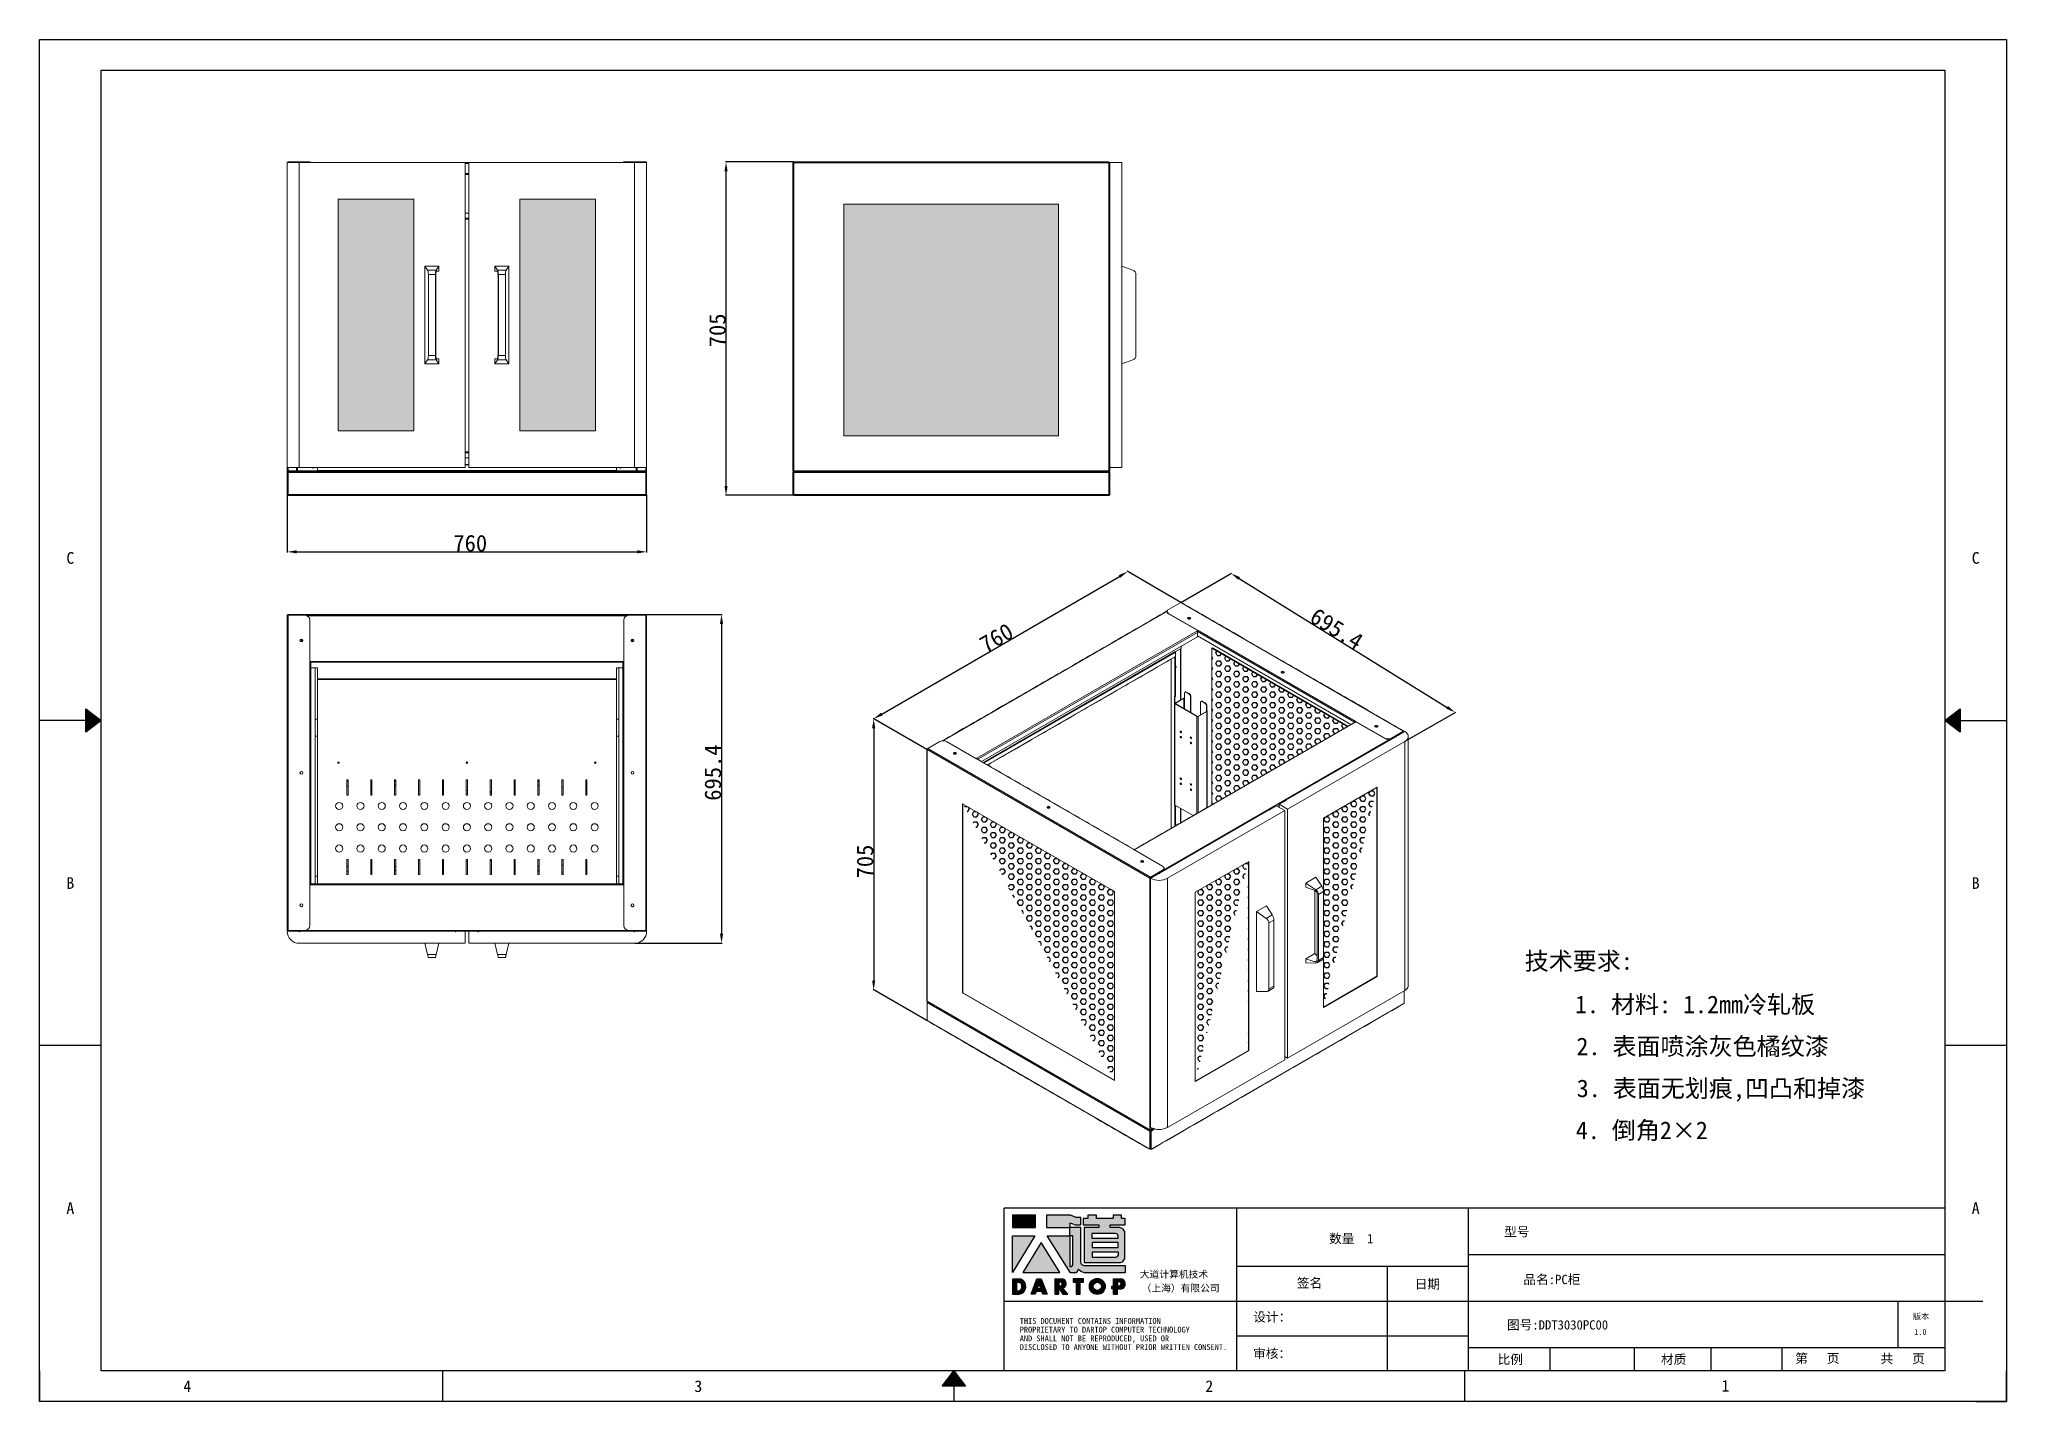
# Model space of a CAD drawing. Header units: millimetres. Extents: x 12436 to 30221, y 8547 to 23793.
# Drawn here: x 12436 to 16595, y 20913 to 23793 of the extents above; entities that cross this region are included whole.
import ezdxf
from ezdxf.enums import TextEntityAlignment as Align

# ---------------------------------------------------------------- set-up
doc = ezdxf.new("R2010")
doc.units = ezdxf.units.MM
doc.header["$PDSIZE"] = -1
doc.linetypes.add('DOT', pattern=[0.25, 0, -0.25])
doc.layers.add('4', color=7, linetype='Continuous')
doc.layers.add('print', color=30, linetype='Continuous')
doc.styles.add('Dartop', font='SIMFANG.TTF')
doc.styles.add('HZ', font='SimSun.ttf')
doc.styles.add('hzHT', font='SIMHEI.TTF')
doc.dimstyles.new('ISO-25', dxfattribs={"dimtxt": 35, "dimasz": 20, "dimexe": 1.25, "dimexo": 0.625, "dimtad": 1, "dimdsep": 46, "dimtxsty": 'Standard', "dimcen": 2.5, "dimadec": 0, "dimazin": 0, "dimtfac": 1, "dimtmove": 0, "dimatfit": 3, "dimfxl": 1, "dimarcsym": 0})
pattern_1 = [(0, (3782.046, 3671.984), (0, 10.99852), [6.35, -12.7]), (120, (3782.046, 3671.984), (-9.524998, -5.49926), [6.35, -12.7]), (60, (3788.396, 3671.984), (-9.524998, 5.49926), [6.35, -12.7])]

msp = doc.modelspace()

# ---------------------------------------------------------------- texts
at = {"color": 0}
for s, height, style, p in [('C', 24.551, 'Dartop', (12501.557, 22696.778)), ('C', 24.551, 'Dartop', (16529.744, 22696.778)), ('B', 24.551, 'Dartop', (12501.557, 22009.363)), ('B', 24.551, 'Dartop', (16529.744, 22009.363)), ('A', 24.551, 'Dartop', (12501.557, 21321.948)), ('A', 24.551, 'Dartop', (16529.744, 21321.948)), ('数量  1', 19.6404, 'hzHT', (15209.558, 21257.567)), ('型号', 19.6404, 'hzHT', (15559.602, 21271.99)), ('签名', 19.6404, 'hzHT', (15121.332, 21163.968)), ('日期', 19.6404, 'hzHT', (15370.546, 21161.551)), ('品名:PC柜 ', 19.6404, 'hzHT', (15640.485, 21171.164)), ('版本', 12.2753, 'hzHT', (16414.229, 21092.956)), ('图号:DDT3030PC00', 19.64043, 'hzHT', (15645.769, 21075.164)), ('1.0', 12.2753, 'Dartop', (16412.752, 21060.15)), ('比例', 19.6404, 'hzHT', (15545.908, 21002.28)), ('材质', 19.6404, 'hzHT', (15891.22, 21002.28)), ('第   页', 19.6404, 'hzHT', (16195.042, 21004.317)), ('共   页', 19.6404, 'hzHT', (16375.457, 21003.602)), ('4', 24.551, 'Dartop', (12748.962, 20945.507)), ('3', 24.551, 'Dartop', (13829.185, 20945.507)), ('2', 24.551, 'Dartop', (14909.409, 20945.507)), ('1', 24.551, 'Dartop', (16000.823, 20946.286))]:
    msp.add_text(s, height=height, dxfattribs=dict(at, style=style)).set_placement(p, align=Align.MIDDLE_CENTER)
at = {"style": 'HZ'}
for s, p in [('技术要求:', (15690.678, 21844.541)), ('     1. 材料: 1.2mm冷轧板', (15873.069, 21752.751)), ('    2. 表面喷涂灰色橘纹漆', (15901.714, 21664.026)), ('3. 表面无划痕,凹凸和掉漆', (15991.185, 21575.301)), ('4. 倒角2×2         ', (15937.974, 21486.576))]:
    msp.add_text(s, height=37.2645, dxfattribs=at).set_placement(p, align=Align.MIDDLE_CENTER)
at = {"color": 0, "style": 'hzHT'}
for s, height, p in [('THIS DOCUMENT CONTAINS INFORMATION', 12.27527, (14508.823, 21077.303)), ('设计：', 19.6404, (15002.354, 21082.14)), ('AND SHALL NOT BE REPRODUCED, USED OR', 12.27527, (14508.823, 21040.478)), ('PROPRIETARY TO DARTOP COMPUTER TECHNOLOGY', 12.27527, (14508.823, 21058.891)), ('DISCLOSED TO ANYONE WITHOUT PRIOR WRITTEN CONSENT.', 12.27527, (14508.823, 21022.065)), ('审核：', 19.6404, (15002.062, 21004.799))]:
    msp.add_text(s, height=height, dxfattribs=at).set_placement(p)
at = {"layer": '4', "color": 0, "style": 'hzHT'}
for s, p in [('大道计算机技术', (14762.709, 21174.803)), ('（上海）有限公司', (14766.416, 21145.444))]:
    msp.add_text(s, height=14.7303, dxfattribs=at).set_placement(p)

# ---------------------------------------------------------------- blocks, each defined once
blk = doc.blocks.new('*D401')
at = {"color": 0, "lineweight": -2}
for p, q in [((14849.6, 22602.8), (14956.7, 22664.7)), ((14972.5, 22653.4), (15412.2, 22380.9)), ((15323.4, 22309.2), (15430.5, 22371))]:
    blk.add_line(p, q, dxfattribs=at)
at = {"color": 0}
for points in [[(14974.2, 22656.3), (14970.7, 22650.6), (14955.5, 22664)], [(15414, 22383.7), (15410.5, 22378), (15429.2, 22370.3)]]:
    blk.add_solid(points, dxfattribs=at)
at = {"layer": 'Defpoints', "color": 0}
for p in [(14849, 22602.5), (15429.2, 22370.3), (15322.7, 22308.8)]:
    blk.add_point(p, dxfattribs=at)
at = {"color": 0, "insert": (15178.6, 22547), "char_height": 35, "attachment_point": 5, "rotation": 328.2098}
blk.add_mtext('695.4', dxfattribs=at)
blk = doc.blocks.new('*D402')
at = {"color": 0, "lineweight": -2}
for p, q in [((12960, 22830), (12960, 22708.5)), ((13720, 22830), (13720, 22708.5)), ((12980, 22709.7), (13700, 22709.7))]:
    blk.add_line(p, q, dxfattribs=at)
at = {"color": 0}
for points in [[(12980, 22713), (12980, 22706.4), (12960, 22709.7)], [(13700, 22713), (13700, 22706.4), (13720, 22709.7)]]:
    blk.add_solid(points, dxfattribs=at)
at = {"layer": 'Defpoints', "color": 0}
for p in [(12960, 22830.7), (13720, 22830.7), (13720, 22709.7)]:
    blk.add_point(p, dxfattribs=at)
at = {"color": 0, "insert": (13347.1, 22727.8), "char_height": 35, "attachment_point": 5}
blk.add_mtext('760', dxfattribs=at)
blk = doc.blocks.new('*D403')
at = {"color": 0, "lineweight": -2}
for p, q in [((13718.7, 22577.4), (13879.5, 22577.4)), ((13878.3, 22557.4), (13878.3, 21902)), ((13695.2, 21882), (13879.5, 21882))]:
    blk.add_line(p, q, dxfattribs=at)
at = {"color": 0}
for points in [[(13875, 22557.4), (13881.6, 22557.4), (13878.3, 22577.4)], [(13875, 21902), (13881.6, 21902), (13878.3, 21882)]]:
    blk.add_solid(points, dxfattribs=at)
at = {"layer": 'Defpoints', "color": 0}
for p in [(13718, 22577.4), (13694.6, 21882), (13878.3, 21882)]:
    blk.add_point(p, dxfattribs=at)
at = {"color": 0, "insert": (13860.2, 22242.9), "char_height": 35, "attachment_point": 5, "rotation": 90}
blk.add_mtext('695.4', dxfattribs=at)
blk = doc.blocks.new('*D404')
at = {"color": 0, "lineweight": -2}
for p, q in [((14030.3, 23534.2), (13886.6, 23534.2)), ((13887.9, 22849.2), (13887.9, 23514.2)), ((14029.9, 22829.2), (13886.6, 22829.2))]:
    blk.add_line(p, q, dxfattribs=at)
at = {"color": 0}
for points in [[(13884.5, 23514.2), (13891.2, 23514.2), (13887.9, 23534.2)], [(13884.5, 22849.2), (13891.2, 22849.2), (13887.9, 22829.2)]]:
    blk.add_solid(points, dxfattribs=at)
at = {"layer": 'Defpoints', "color": 0}
for p in [(13887.9, 23534.2), (14031, 23534.2), (14030.5, 22829.2)]:
    blk.add_point(p, dxfattribs=at)
at = {"color": 0, "insert": (13869.8, 23178), "char_height": 35, "attachment_point": 5, "rotation": 90}
blk.add_mtext('705', dxfattribs=at)
blk = doc.blocks.new('*D405')
at = {"color": 0, "lineweight": -2}
for p, q in [((14849.3, 22602.9), (14735.7, 22668.5)), ((14217.3, 22366.7), (14719.7, 22657.8)), ((14312.3, 22291.8), (14198.7, 22357.4))]:
    blk.add_line(p, q, dxfattribs=at)
at = {"color": 0}
for points in [[(14718, 22660.7), (14721.3, 22654.9), (14737, 22667.8)], [(14215.6, 22369.6), (14218.9, 22363.8), (14200, 22356.7)]]:
    blk.add_solid(points, dxfattribs=at)
at = {"layer": 'Defpoints', "color": 0}
for p in [(14737, 22667.8), (14849.9, 22602.6), (14312.9, 22291.4)]:
    blk.add_point(p, dxfattribs=at)
at = {"color": 0, "insert": (14459.4, 22527.9), "char_height": 35, "attachment_point": 5, "rotation": 30.0866}
blk.add_mtext('760', dxfattribs=at)
blk = doc.blocks.new('*D406')
at = {"color": 0, "lineweight": -2}
for p, q in [((14312.3, 22291.8), (14198.7, 22357.4)), ((14200, 22336.7), (14200, 21803.3)), ((14312.3, 21718.4), (14198.7, 21784))]:
    blk.add_line(p, q, dxfattribs=at)
at = {"color": 0}
for points in [[(14196.6, 22336.7), (14203.3, 22336.7), (14200, 22356.7)], [(14196.6, 21803.3), (14203.3, 21803.3), (14200, 21783.3)]]:
    blk.add_solid(points, dxfattribs=at)
at = {"layer": 'Defpoints', "color": 0}
for p in [(14312.9, 22291.4), (14200, 21783.3), (14312.9, 21718.1)]:
    blk.add_point(p, dxfattribs=at)
at = {"color": 0, "insert": (14181.8, 22054.9), "char_height": 35, "attachment_point": 5, "rotation": 90}
blk.add_mtext('705', dxfattribs=at)
blk = doc.blocks.new('A$C7360482C')
at = {"color": 7, "linetype": 'Continuous', "lineweight": 15}
blk.add_line((286.5, 164.9), (0, 330.3), dxfattribs=at)
for p, q in [((0, 328.5), (0.8, 329.8)), ((1.6, 309.3), (0, 312.1)), ((0, 306.5), (1.6, 309.3)), ((8, 320.3), (10.3, 324.3)), ((11.1, 314.8), (8, 320.3)), ((8, 298.3), (11.1, 303.8)), ((11.1, 292.8), (8, 298.3)), ((11.1, 314.8), (17.5, 314.8)), ((11.1, 303.8), (17.5, 303.8)), ((11.1, 292.8), (17.5, 292.8)), ((17.5, 314.8), (19.8, 318.8)), ((20.7, 298.3), (17.5, 303.8)), ((17.5, 292.8), (20.7, 298.3)), ((27, 309.3), (29.3, 313.3)), ((30.2, 303.8), (27, 309.3)), ((27, 287.3), (30.2, 292.8)), ((30.2, 303.8), (36.5, 303.8)), ((30.2, 292.8), (36.5, 292.8)), ((36.5, 303.8), (38.9, 307.8)), ((39.7, 287.3), (36.5, 292.8)), ((46.1, 298.3), (48.4, 302.3)), ((49.2, 292.8), (46.1, 298.3)), ((49.2, 292.8), (55.6, 292.8)), ((55.6, 292.8), (57.9, 296.8)), ((65.1, 287.3), (67.4, 291.3)), ((1.6, 287.3), (0, 290.1)), ((0, 284.5), (1.6, 287.3)), ((1.6, 265.3), (0, 268.1)), ((0, 262.5), (1.6, 265.3)), ((8, 276.3), (11.1, 281.8)), ((11.1, 270.8), (8, 276.3)), ((8, 254.3), (11.1, 259.8)), ((11.1, 248.8), (8, 254.3)), ((11.1, 281.8), (17.5, 281.8)), ((11.1, 270.8), (17.5, 270.8)), ((11.1, 259.8), (17.5, 259.8)), ((20.7, 276.3), (17.5, 281.8)), ((17.5, 270.8), (20.7, 276.3)), ((20.7, 254.3), (17.5, 259.8)), ((17.5, 248.8), (20.7, 254.3)), ((30.2, 281.8), (27, 287.3)), ((27, 265.3), (30.2, 270.8)), ((30.2, 259.8), (27, 265.3)), ((30.2, 281.8), (36.5, 281.8)), ((30.2, 270.8), (36.5, 270.8)), ((30.2, 259.8), (36.5, 259.8)), ((36.5, 281.8), (39.7, 287.3)), ((39.7, 265.3), (36.5, 270.8)), ((36.5, 259.8), (39.7, 265.3)), ((46.1, 276.3), (49.2, 281.8)), ((49.2, 270.8), (46.1, 276.3)), ((46.1, 254.3), (49.2, 259.8)), ((49.2, 248.8), (46.1, 254.3)), ((49.2, 281.8), (55.6, 281.8)), ((49.2, 270.8), (55.6, 270.8)), ((49.2, 259.8), (55.6, 259.8)), ((58.8, 276.3), (55.6, 281.8)), ((55.6, 270.8), (58.8, 276.3)), ((58.8, 254.3), (55.6, 259.8)), ((55.6, 248.8), (58.8, 254.3)), ((68.3, 281.8), (65.1, 287.3)), ((65.1, 265.3), (68.3, 270.8)), ((68.3, 259.8), (65.1, 265.3)), ((68.3, 281.8), (74.6, 281.8)), ((68.3, 270.8), (74.6, 270.8)), ((68.3, 259.8), (74.6, 259.8)), ((74.6, 281.8), (77, 285.8)), ((77.8, 265.3), (74.6, 270.8)), ((74.6, 259.8), (77.8, 265.3)), ((84.2, 276.3), (86.5, 280.3)), ((87.3, 270.8), (84.2, 276.3)), ((84.2, 254.3), (87.3, 259.8)), ((87.3, 248.8), (84.2, 254.3)), ((87.3, 270.8), (93.7, 270.8)), ((87.3, 259.8), (93.7, 259.8)), ((93.7, 270.8), (96, 274.8)), ((96.9, 254.3), (93.7, 259.8)), ((93.7, 248.8), (96.9, 254.3)), ((103.2, 265.3), (105.5, 269.3)), ((106.4, 259.8), (103.2, 265.3)), ((106.4, 259.8), (112.7, 259.8)), ((112.7, 259.8), (115.1, 263.8)), ((122.3, 254.3), (124.6, 258.3)), ((125.4, 248.8), (122.3, 254.3)), ((131.8, 248.8), (134.1, 252.8)), ((1.6, 243.3), (0, 246.1)), ((0, 240.5), (1.6, 243.3)), ((1.6, 221.3), (0, 224.1)), ((0, 218.5), (1.6, 221.3)), ((8, 232.3), (11.1, 237.8)), ((11.1, 226.8), (8, 232.3)), ((8, 210.3), (11.1, 215.8)), ((11.1, 204.8), (8, 210.3)), ((11.1, 248.8), (17.5, 248.8)), ((11.1, 237.8), (17.5, 237.8)), ((11.1, 226.8), (17.5, 226.8)), ((11.1, 215.8), (17.5, 215.8)), ((20.7, 232.3), (17.5, 237.8)), ((17.5, 226.8), (20.7, 232.3)), ((20.7, 210.3), (17.5, 215.8)), ((17.5, 204.8), (20.7, 210.3)), ((27, 243.3), (30.2, 248.8)), ((30.2, 237.8), (27, 243.3)), ((27, 221.3), (30.2, 226.8)), ((30.2, 215.8), (27, 221.3)), ((30.2, 248.8), (36.5, 248.8)), ((30.2, 237.8), (36.5, 237.8)), ((30.2, 226.8), (36.5, 226.8)), ((30.2, 215.8), (36.5, 215.8)), ((39.7, 243.3), (36.5, 248.8)), ((36.5, 237.8), (39.7, 243.3)), ((39.7, 221.3), (36.5, 226.8)), ((36.5, 215.8), (39.7, 221.3)), ((46.1, 232.3), (49.2, 237.8)), ((49.2, 226.8), (46.1, 232.3)), ((46.1, 210.3), (49.2, 215.8)), ((49.2, 204.8), (46.1, 210.3)), ((49.2, 248.8), (55.6, 248.8)), ((49.2, 237.8), (55.6, 237.8)), ((49.2, 226.8), (55.6, 226.8)), ((49.2, 215.8), (55.6, 215.8)), ((58.8, 232.3), (55.6, 237.8)), ((55.6, 226.8), (58.8, 232.3)), ((58.8, 210.3), (55.6, 215.8)), ((55.6, 204.8), (58.8, 210.3)), ((65.1, 243.3), (68.3, 248.8)), ((68.3, 237.8), (65.1, 243.3)), ((65.1, 221.3), (68.3, 226.8)), ((68.3, 215.8), (65.1, 221.3)), ((68.3, 248.8), (74.6, 248.8)), ((68.3, 237.8), (74.6, 237.8)), ((68.3, 226.8), (74.6, 226.8)), ((68.3, 215.8), (74.6, 215.8)), ((77.8, 243.3), (74.6, 248.8)), ((74.6, 237.8), (77.8, 243.3)), ((77.8, 221.3), (74.6, 226.8)), ((74.6, 215.8), (77.8, 221.3)), ((84.2, 232.3), (87.3, 237.8)), ((87.3, 226.8), (84.2, 232.3)), ((84.2, 210.3), (87.3, 215.8)), ((87.3, 204.8), (84.2, 210.3)), ((87.3, 248.8), (93.7, 248.8)), ((87.3, 237.8), (93.7, 237.8)), ((87.3, 226.8), (93.7, 226.8)), ((87.3, 215.8), (93.7, 215.8)), ((96.9, 232.3), (93.7, 237.8)), ((93.7, 226.8), (96.9, 232.3)), ((96.9, 210.3), (93.7, 215.8)), ((93.7, 204.8), (96.9, 210.3)), ((103.2, 243.3), (106.4, 248.8)), ((106.4, 237.8), (103.2, 243.3)), ((103.2, 221.3), (106.4, 226.8)), ((106.4, 215.8), (103.2, 221.3)), ((106.4, 248.8), (112.7, 248.8)), ((106.4, 237.8), (112.7, 237.8)), ((106.4, 226.8), (112.7, 226.8)), ((106.4, 215.8), (112.7, 215.8)), ((115.9, 243.3), (112.7, 248.8)), ((112.7, 237.8), (115.9, 243.3)), ((115.9, 221.3), (112.7, 226.8)), ((112.7, 215.8), (115.9, 221.3)), ((122.3, 232.3), (125.4, 237.8)), ((125.4, 226.8), (122.3, 232.3)), ((122.3, 210.3), (125.4, 215.8)), ((125.4, 204.8), (122.3, 210.3)), ((125.4, 248.8), (131.8, 248.8)), ((125.4, 237.8), (131.8, 237.8)), ((125.4, 226.8), (131.8, 226.8)), ((125.4, 215.8), (131.8, 215.8)), ((135, 232.3), (131.8, 237.8)), ((131.8, 226.8), (135, 232.3)), ((135, 210.3), (131.8, 215.8)), ((131.8, 204.8), (135, 210.3)), ((141.3, 243.3), (143.6, 247.4)), ((144.5, 237.8), (141.3, 243.3)), ((141.3, 221.3), (144.5, 226.8)), ((144.5, 215.8), (141.3, 221.3)), ((144.5, 237.8), (150.8, 237.8)), ((144.5, 226.8), (150.8, 226.8)), ((144.5, 215.8), (150.8, 215.8)), ((150.8, 237.8), (153.2, 241.9)), ((154, 221.3), (150.8, 226.8)), ((150.8, 215.8), (154, 221.3)), ((160.4, 232.3), (162.7, 236.4)), ((163.5, 226.8), (160.4, 232.3)), ((160.4, 210.3), (163.5, 215.8)), ((163.5, 204.8), (160.4, 210.3)), ((163.5, 226.8), (169.9, 226.8)), ((163.5, 215.8), (169.9, 215.8)), ((169.9, 226.8), (172.2, 230.9)), ((173.1, 210.3), (169.9, 215.8)), ((169.9, 204.8), (173.1, 210.3)), ((179.4, 221.3), (181.7, 225.4)), ((182.6, 215.8), (179.4, 221.3)), ((182.6, 215.8), (188.9, 215.8)), ((188.9, 215.8), (191.3, 219.9)), ((198.5, 210.3), (200.8, 214.4)), ((201.6, 204.8), (198.5, 210.3)), ((208, 204.8), (210.3, 208.9)), ((1.6, 199.3), (0, 202.1)), ((0, 196.5), (1.6, 199.3)), ((1.6, 177.3), (0, 180.1)), ((0, 174.5), (1.6, 177.3)), ((8, 188.3), (11.1, 193.8)), ((11.1, 182.8), (8, 188.3)), ((8, 166.3), (11.1, 171.8)), ((11.1, 204.8), (17.5, 204.8)), ((11.1, 193.8), (17.5, 193.8)), ((11.1, 182.8), (17.5, 182.8)), ((11.1, 171.8), (17.5, 171.8)), ((20.7, 188.3), (17.5, 193.8)), ((17.5, 182.8), (20.7, 188.3)), ((20.7, 166.3), (17.5, 171.8)), ((27, 199.3), (30.2, 204.8)), ((30.2, 193.8), (27, 199.3)), ((27, 177.3), (30.2, 182.8)), ((30.2, 171.8), (27, 177.3)), ((30.2, 204.8), (36.5, 204.8)), ((30.2, 193.8), (36.5, 193.8)), ((30.2, 182.8), (36.5, 182.8)), ((30.2, 171.8), (36.5, 171.8)), ((39.7, 199.3), (36.5, 204.8)), ((36.5, 193.8), (39.7, 199.3)), ((39.7, 177.3), (36.5, 182.8)), ((36.5, 171.8), (39.7, 177.3)), ((46.1, 188.3), (49.2, 193.8)), ((49.2, 182.8), (46.1, 188.3)), ((46.1, 166.3), (49.2, 171.8)), ((49.2, 204.8), (55.6, 204.8)), ((49.2, 193.8), (55.6, 193.8)), ((49.2, 182.8), (55.6, 182.8)), ((49.2, 171.8), (55.6, 171.8)), ((58.8, 188.3), (55.6, 193.8)), ((55.6, 182.8), (58.8, 188.3)), ((58.8, 166.3), (55.6, 171.8)), ((65.1, 199.3), (68.3, 204.8)), ((68.3, 193.8), (65.1, 199.3)), ((65.1, 177.3), (68.3, 182.8)), ((68.3, 171.8), (65.1, 177.3)), ((68.3, 204.8), (74.6, 204.8)), ((68.3, 193.8), (74.6, 193.8)), ((68.3, 182.8), (74.6, 182.8)), ((68.3, 171.8), (74.6, 171.8)), ((77.8, 199.3), (74.6, 204.8)), ((74.6, 193.8), (77.8, 199.3)), ((77.8, 177.3), (74.6, 182.8)), ((74.6, 171.8), (77.8, 177.3)), ((84.2, 188.3), (87.3, 193.8)), ((87.3, 182.8), (84.2, 188.3)), ((84.2, 166.3), (87.3, 171.8)), ((87.3, 204.8), (93.7, 204.8)), ((87.3, 193.8), (93.7, 193.8)), ((87.3, 182.8), (93.7, 182.8)), ((87.3, 171.8), (93.7, 171.8)), ((96.9, 188.3), (93.7, 193.8)), ((93.7, 182.8), (96.9, 188.3)), ((96.9, 166.3), (93.7, 171.8)), ((103.2, 199.3), (106.4, 204.8)), ((106.4, 193.8), (103.2, 199.3)), ((103.2, 177.3), (106.4, 182.8)), ((106.4, 171.8), (103.2, 177.3)), ((106.4, 204.8), (112.7, 204.8)), ((106.4, 193.8), (112.7, 193.8)), ((106.4, 182.8), (112.7, 182.8)), ((106.4, 171.8), (112.7, 171.8)), ((115.9, 199.3), (112.7, 204.8)), ((112.7, 193.8), (115.9, 199.3)), ((115.9, 177.3), (112.7, 182.8)), ((112.7, 171.8), (115.9, 177.3)), ((122.3, 188.3), (125.4, 193.8)), ((125.4, 182.8), (122.3, 188.3)), ((122.3, 166.3), (125.4, 171.8)), ((125.4, 204.8), (131.8, 204.8)), ((125.4, 193.8), (131.8, 193.8)), ((125.4, 182.8), (131.8, 182.8)), ((125.4, 171.8), (131.8, 171.8)), ((135, 188.3), (131.8, 193.8)), ((131.8, 182.8), (135, 188.3)), ((135, 166.3), (131.8, 171.8)), ((141.3, 199.3), (144.5, 204.8)), ((144.5, 193.8), (141.3, 199.3)), ((141.3, 177.3), (144.5, 182.8)), ((144.5, 171.8), (141.3, 177.3)), ((144.5, 204.8), (150.8, 204.8)), ((144.5, 193.8), (150.8, 193.8)), ((144.5, 182.8), (150.8, 182.8)), ((144.5, 171.8), (150.8, 171.8)), ((154, 199.3), (150.8, 204.8)), ((150.8, 193.8), (154, 199.3)), ((154, 177.3), (150.8, 182.8)), ((150.8, 171.8), (154, 177.3)), ((160.4, 188.3), (163.5, 193.8)), ((163.5, 182.8), (160.4, 188.3)), ((160.4, 166.3), (163.5, 171.8)), ((163.5, 204.8), (169.9, 204.8)), ((163.5, 193.8), (169.9, 193.8)), ((163.5, 182.8), (169.9, 182.8)), ((163.5, 171.8), (169.9, 171.8)), ((173.1, 188.3), (169.9, 193.8)), ((169.9, 182.8), (173.1, 188.3)), ((173.1, 166.3), (169.9, 171.8)), ((179.4, 199.3), (182.6, 204.8)), ((182.6, 193.8), (179.4, 199.3)), ((179.4, 177.3), (182.6, 182.8)), ((182.6, 171.8), (179.4, 177.3)), ((182.6, 204.8), (188.9, 204.8)), ((182.6, 193.8), (188.9, 193.8)), ((182.6, 182.8), (188.9, 182.8)), ((182.6, 171.8), (188.9, 171.8)), ((192.1, 199.3), (188.9, 204.8)), ((188.9, 193.8), (192.1, 199.3)), ((192.1, 177.3), (188.9, 182.8)), ((188.9, 171.8), (192.1, 177.3)), ((198.5, 188.3), (201.6, 193.8)), ((201.6, 182.8), (198.5, 188.3)), ((198.5, 166.3), (201.6, 171.8)), ((201.6, 204.8), (208, 204.8)), ((201.6, 193.8), (208, 193.8)), ((201.6, 182.8), (208, 182.8)), ((201.6, 171.8), (208, 171.8)), ((211.2, 188.3), (208, 193.8)), ((208, 182.8), (211.2, 188.3)), ((211.2, 166.3), (208, 171.8)), ((217.5, 199.3), (219.8, 203.4)), ((220.7, 193.8), (217.5, 199.3)), ((217.5, 177.3), (220.7, 182.8)), ((220.7, 171.8), (217.5, 177.3)), ((220.7, 193.8), (227, 193.8)), ((220.7, 182.8), (227, 182.8)), ((220.7, 171.8), (227, 171.8)), ((227, 193.8), (229.4, 197.9)), ((230.2, 177.3), (227, 182.8)), ((227, 171.8), (230.2, 177.3)), ((236.6, 188.3), (238.9, 192.4)), ((239.7, 182.8), (236.6, 188.3)), ((236.6, 166.3), (239.7, 171.8)), ((239.7, 182.8), (246.1, 182.8)), ((239.7, 171.8), (246.1, 171.8)), ((246.1, 182.8), (248.4, 186.9)), ((249.3, 166.3), (246.1, 171.8)), ((255.6, 177.3), (257.9, 181.4)), ((258.8, 171.8), (255.6, 177.3)), ((258.8, 171.8), (265.1, 171.8)), ((265.1, 171.8), (267.5, 175.9)), ((274.7, 166.3), (277, 170.4)), ((1.6, 155.3), (0, 158.1)), ((0, 152.5), (1.6, 155.3)), ((1.6, 133.3), (0, 136.1)), ((0, 130.5), (1.6, 133.3)), ((11.1, 160.8), (8, 166.3)), ((8, 144.3), (11.1, 149.8)), ((11.1, 138.8), (8, 144.3)), ((8, 122.3), (11.1, 127.8)), ((11.1, 160.8), (17.5, 160.8)), ((11.1, 149.8), (17.5, 149.8)), ((11.1, 138.8), (17.5, 138.8)), ((11.1, 127.8), (17.5, 127.8)), ((17.5, 160.8), (20.7, 166.3)), ((20.7, 144.3), (17.5, 149.8)), ((17.5, 138.8), (20.7, 144.3)), ((20.7, 122.3), (17.5, 127.8)), ((27, 155.3), (30.2, 160.8)), ((30.2, 149.8), (27, 155.3)), ((27, 133.3), (30.2, 138.8)), ((30.2, 127.8), (27, 133.3)), ((30.2, 160.8), (36.5, 160.8)), ((30.2, 149.8), (36.5, 149.8)), ((30.2, 138.8), (36.5, 138.8)), ((30.2, 127.8), (36.5, 127.8)), ((39.7, 155.3), (36.5, 160.8)), ((36.5, 149.8), (39.7, 155.3)), ((39.7, 133.3), (36.5, 138.8)), ((36.5, 127.8), (39.7, 133.3)), ((49.2, 160.8), (46.1, 166.3)), ((46.1, 144.3), (49.2, 149.8)), ((49.2, 138.8), (46.1, 144.3)), ((46.1, 122.3), (49.2, 127.8)), ((49.2, 160.8), (55.6, 160.8)), ((49.2, 149.8), (55.6, 149.8)), ((49.2, 138.8), (55.6, 138.8)), ((49.2, 127.8), (55.6, 127.8)), ((55.6, 160.8), (58.8, 166.3)), ((58.8, 144.3), (55.6, 149.8)), ((55.6, 138.8), (58.8, 144.3)), ((58.8, 122.3), (55.6, 127.8)), ((65.1, 155.3), (68.3, 160.8)), ((68.3, 149.8), (65.1, 155.3)), ((65.1, 133.3), (68.3, 138.8)), ((68.3, 127.8), (65.1, 133.3)), ((68.3, 160.8), (74.6, 160.8)), ((68.3, 149.8), (74.6, 149.8)), ((68.3, 138.8), (74.6, 138.8)), ((68.3, 127.8), (74.6, 127.8)), ((77.8, 155.3), (74.6, 160.8)), ((74.6, 149.8), (77.8, 155.3)), ((77.8, 133.3), (74.6, 138.8)), ((74.6, 127.8), (77.8, 133.3)), ((87.3, 160.8), (84.2, 166.3)), ((84.2, 144.3), (87.3, 149.8)), ((87.3, 138.8), (84.2, 144.3)), ((84.2, 122.3), (87.3, 127.8)), ((87.3, 160.8), (93.7, 160.8)), ((87.3, 149.8), (93.7, 149.8)), ((87.3, 138.8), (93.7, 138.8)), ((87.3, 127.8), (93.7, 127.8)), ((93.7, 160.8), (96.9, 166.3)), ((96.9, 144.3), (93.7, 149.8)), ((93.7, 138.8), (96.9, 144.3)), ((96.9, 122.3), (93.7, 127.8)), ((103.2, 155.3), (106.4, 160.8)), ((106.4, 149.8), (103.2, 155.3)), ((103.2, 133.3), (106.4, 138.8)), ((106.4, 127.8), (103.2, 133.3)), ((106.4, 160.8), (112.7, 160.8)), ((106.4, 149.8), (112.7, 149.8)), ((106.4, 138.8), (112.7, 138.8)), ((106.4, 127.8), (112.7, 127.8)), ((115.9, 155.3), (112.7, 160.8)), ((112.7, 149.8), (115.9, 155.3)), ((115.9, 133.3), (112.7, 138.8)), ((112.7, 127.8), (115.9, 133.3)), ((125.4, 160.8), (122.3, 166.3)), ((122.3, 144.3), (125.4, 149.8)), ((125.4, 138.8), (122.3, 144.3)), ((122.3, 122.3), (125.4, 127.8)), ((125.4, 160.8), (131.8, 160.8)), ((125.4, 149.8), (131.8, 149.8)), ((125.4, 138.8), (131.8, 138.8)), ((125.4, 127.8), (131.8, 127.8)), ((131.8, 160.8), (135, 166.3)), ((135, 144.3), (131.8, 149.8)), ((131.8, 138.8), (135, 144.3)), ((135, 122.3), (131.8, 127.8)), ((141.3, 155.3), (144.5, 160.8)), ((144.5, 149.8), (141.3, 155.3)), ((141.3, 133.3), (144.5, 138.8)), ((144.5, 127.8), (141.3, 133.3)), ((144.5, 160.8), (150.8, 160.8)), ((144.5, 149.8), (150.8, 149.8)), ((144.5, 138.8), (150.8, 138.8)), ((144.5, 127.8), (150.8, 127.8)), ((154, 155.3), (150.8, 160.8)), ((150.8, 149.8), (154, 155.3)), ((154, 133.3), (150.8, 138.8)), ((150.8, 127.8), (154, 133.3)), ((163.5, 160.8), (160.4, 166.3)), ((160.4, 144.3), (163.5, 149.8)), ((163.5, 138.8), (160.4, 144.3)), ((160.4, 122.3), (163.5, 127.8)), ((163.5, 160.8), (169.9, 160.8)), ((163.5, 149.8), (169.9, 149.8)), ((163.5, 138.8), (169.9, 138.8)), ((163.5, 127.8), (169.9, 127.8)), ((169.9, 160.8), (173.1, 166.3)), ((173.1, 144.3), (169.9, 149.8)), ((169.9, 138.8), (173.1, 144.3)), ((173.1, 122.3), (169.9, 127.8)), ((179.4, 155.3), (182.6, 160.8)), ((182.6, 149.8), (179.4, 155.3)), ((179.4, 133.3), (182.6, 138.8)), ((182.6, 127.8), (179.4, 133.3)), ((182.6, 160.8), (188.9, 160.8)), ((182.6, 149.8), (188.9, 149.8)), ((182.6, 138.8), (188.9, 138.8)), ((182.6, 127.8), (188.9, 127.8)), ((192.1, 155.3), (188.9, 160.8)), ((188.9, 149.8), (192.1, 155.3)), ((192.1, 133.3), (188.9, 138.8)), ((188.9, 127.8), (192.1, 133.3)), ((201.6, 160.8), (198.5, 166.3)), ((198.5, 144.3), (201.6, 149.8)), ((201.6, 138.8), (198.5, 144.3)), ((198.5, 122.3), (201.6, 127.8)), ((201.6, 160.8), (208, 160.8)), ((201.6, 149.8), (208, 149.8)), ((201.6, 138.8), (208, 138.8)), ((201.6, 127.8), (208, 127.8)), ((208, 160.8), (211.2, 166.3)), ((211.2, 144.3), (208, 149.8)), ((208, 138.8), (211.2, 144.3)), ((211.2, 122.3), (208, 127.8)), ((217.5, 155.3), (220.7, 160.8)), ((220.7, 149.8), (217.5, 155.3)), ((217.5, 133.3), (220.7, 138.8)), ((220.7, 127.8), (217.5, 133.3)), ((220.7, 160.8), (227, 160.8)), ((220.7, 149.8), (227, 149.8)), ((220.7, 138.8), (227, 138.8)), ((220.7, 127.8), (222.3, 127.8)), ((230.2, 155.3), (227, 160.8)), ((227, 149.8), (230.2, 155.3)), ((230.2, 133.3), (227, 138.8)), ((229.4, 132), (230.2, 133.3)), ((239.7, 160.8), (236.6, 166.3)), ((236.6, 144.3), (239.7, 149.8)), ((239.7, 138.8), (236.6, 144.3)), ((239.7, 160.8), (246.1, 160.8)), ((239.7, 149.8), (246.1, 149.8)), ((239.7, 138.8), (241.3, 138.8)), ((246.1, 160.8), (249.3, 166.3)), ((249.3, 144.3), (246.1, 149.8)), ((248.5, 143), (249.3, 144.3)), ((255.6, 155.3), (258.8, 160.8)), ((258.8, 149.8), (255.6, 155.3)), ((258.8, 160.8), (265.1, 160.8)), ((258.8, 149.8), (260.4, 149.8)), ((268.3, 155.3), (265.1, 160.8)), ((267.5, 154), (268.3, 155.3)), ((277.8, 160.8), (274.7, 166.3)), ((277.8, 160.8), (279.4, 160.8)), ((1.6, 111.3), (0, 114.1)), ((0, 108.6), (1.6, 111.3)), ((1.6, 89.3), (0, 92.1)), ((0, 86.6), (1.6, 89.3)), ((11.1, 116.8), (8, 122.3)), ((8, 100.3), (11.1, 105.8)), ((11.1, 94.8), (8, 100.3)), ((8, 78.3), (11.1, 83.8)), ((11.1, 116.8), (17.5, 116.8)), ((11.1, 105.8), (17.5, 105.8)), ((11.1, 94.8), (17.5, 94.8)), ((11.1, 83.8), (17.5, 83.8)), ((17.5, 116.8), (20.7, 122.3)), ((20.7, 100.3), (17.5, 105.8)), ((17.5, 94.8), (20.7, 100.3)), ((20.7, 78.3), (17.5, 83.8)), ((27, 111.3), (30.2, 116.8)), ((30.2, 105.8), (27, 111.3)), ((27, 89.3), (30.2, 94.8)), ((30.2, 83.8), (27, 89.3)), ((30.2, 116.8), (36.5, 116.8)), ((30.2, 105.8), (36.5, 105.8)), ((30.2, 94.8), (36.5, 94.8)), ((30.2, 83.8), (36.5, 83.8)), ((39.7, 111.3), (36.5, 116.8)), ((36.5, 105.8), (39.7, 111.3)), ((39.7, 89.3), (36.5, 94.8)), ((36.5, 83.8), (39.7, 89.3)), ((49.2, 116.8), (46.1, 122.3)), ((46.1, 100.3), (49.2, 105.8)), ((49.2, 94.8), (46.1, 100.3)), ((46.1, 78.3), (49.2, 83.8)), ((49.2, 116.8), (55.6, 116.8)), ((49.2, 105.8), (55.6, 105.8)), ((49.2, 94.8), (55.6, 94.8)), ((49.2, 83.8), (55.6, 83.8)), ((55.6, 116.8), (58.8, 122.3)), ((58.8, 100.3), (55.6, 105.8)), ((55.6, 94.8), (58.8, 100.3)), ((58.8, 78.3), (55.6, 83.8)), ((65.1, 111.3), (68.3, 116.8)), ((68.3, 105.8), (65.1, 111.3)), ((65.1, 89.3), (68.3, 94.8)), ((68.3, 83.8), (65.1, 89.3)), ((68.3, 116.8), (74.6, 116.8)), ((68.3, 105.8), (74.6, 105.8)), ((68.3, 94.8), (74.6, 94.8)), ((68.3, 83.8), (74.6, 83.8)), ((77.8, 111.3), (74.6, 116.8)), ((74.6, 105.8), (77.8, 111.3)), ((77.8, 89.3), (74.6, 94.8)), ((74.6, 83.8), (77.8, 89.3)), ((87.3, 116.8), (84.2, 122.3)), ((84.2, 100.3), (87.3, 105.8)), ((87.3, 94.8), (84.2, 100.3)), ((84.2, 78.3), (87.3, 83.8)), ((87.3, 116.8), (93.7, 116.8)), ((87.3, 105.8), (93.7, 105.8)), ((87.3, 94.8), (93.7, 94.8)), ((87.3, 83.8), (93.7, 83.8)), ((93.7, 116.8), (96.9, 122.3)), ((96.9, 100.3), (93.7, 105.8)), ((93.7, 94.8), (96.9, 100.3)), ((96.9, 78.3), (93.7, 83.8)), ((103.2, 111.3), (106.4, 116.8)), ((106.4, 105.8), (103.2, 111.3)), ((103.2, 89.3), (106.4, 94.8)), ((106.4, 83.8), (103.2, 89.3)), ((106.4, 116.8), (112.7, 116.8)), ((106.4, 105.8), (112.7, 105.8)), ((106.4, 94.8), (112.7, 94.8)), ((106.4, 83.8), (112.7, 83.8)), ((115.9, 111.3), (112.7, 116.8)), ((112.7, 105.8), (115.9, 111.3)), ((115.9, 89.3), (112.7, 94.8)), ((112.7, 83.8), (115.9, 89.3)), ((125.4, 116.8), (122.3, 122.3)), ((122.3, 100.3), (125.4, 105.8)), ((125.4, 94.8), (122.3, 100.3)), ((122.3, 78.3), (125.4, 83.8)), ((125.4, 116.8), (131.8, 116.8)), ((125.4, 105.8), (131.8, 105.8)), ((125.4, 94.8), (131.8, 94.8)), ((125.4, 83.8), (131.8, 83.8)), ((131.8, 116.8), (135, 122.3)), ((135, 100.3), (131.8, 105.8)), ((131.8, 94.8), (135, 100.3)), ((135, 78.3), (131.8, 83.8)), ((141.3, 111.3), (144.5, 116.8)), ((144.5, 105.8), (141.3, 111.3)), ((141.3, 89.3), (144.5, 94.8)), ((144.5, 83.8), (141.3, 89.3)), ((144.5, 116.8), (150.8, 116.8)), ((144.5, 105.8), (150.8, 105.8)), ((144.5, 94.8), (150.8, 94.8)), ((144.5, 83.8), (146.1, 83.8)), ((154, 111.3), (150.8, 116.8)), ((150.8, 105.8), (154, 111.3)), ((154, 89.3), (150.8, 94.8)), ((153.2, 88), (154, 89.3)), ((163.5, 116.8), (160.4, 122.3)), ((160.4, 100.3), (163.5, 105.8)), ((163.5, 94.8), (160.4, 100.3)), ((163.5, 116.8), (169.9, 116.8)), ((163.5, 105.8), (169.9, 105.8)), ((163.5, 94.8), (165.1, 94.8)), ((169.9, 116.8), (173.1, 122.3)), ((173.1, 100.3), (169.9, 105.8)), ((172.3, 99), (173.1, 100.3)), ((179.4, 111.3), (182.6, 116.8)), ((182.6, 105.8), (179.4, 111.3)), ((182.6, 116.8), (188.9, 116.8)), ((182.6, 105.8), (184.2, 105.8)), ((192.1, 111.3), (188.9, 116.8)), ((191.3, 110), (192.1, 111.3)), ((201.6, 116.8), (198.5, 122.3)), ((201.6, 116.8), (203.2, 116.8)), ((210.4, 121), (211.2, 122.3)), ((1.6, 67.3), (0, 70.1)), ((0, 64.6), (1.6, 67.3)), ((1.6, 45.3), (0, 48.1)), ((0, 42.6), (1.6, 45.3)), ((11.1, 72.8), (8, 78.3)), ((8, 56.3), (11.1, 61.8)), ((11.1, 50.8), (8, 56.3)), ((11.1, 72.8), (17.5, 72.8)), ((11.1, 61.8), (17.5, 61.8)), ((11.1, 50.8), (17.5, 50.8)), ((17.5, 72.8), (20.7, 78.3)), ((20.7, 56.3), (17.5, 61.8)), ((17.5, 50.8), (20.7, 56.3)), ((27, 67.3), (30.2, 72.8)), ((30.2, 61.8), (27, 67.3)), ((27, 45.3), (30.2, 50.8)), ((30.2, 39.8), (27, 45.3)), ((30.2, 72.8), (36.5, 72.8)), ((30.2, 61.8), (36.5, 61.8)), ((30.2, 50.8), (36.5, 50.8)), ((39.7, 67.3), (36.5, 72.8)), ((36.5, 61.8), (39.7, 67.3)), ((39.7, 45.3), (36.5, 50.8)), ((36.5, 39.8), (39.7, 45.3)), ((49.2, 72.8), (46.1, 78.3)), ((46.1, 56.3), (49.2, 61.8)), ((49.2, 50.8), (46.1, 56.3)), ((49.2, 72.8), (55.6, 72.8)), ((49.2, 61.8), (55.6, 61.8)), ((49.2, 50.8), (55.6, 50.8)), ((55.6, 72.8), (58.8, 78.3)), ((58.8, 56.3), (55.6, 61.8)), ((55.6, 50.8), (58.8, 56.3)), ((65.1, 67.3), (68.3, 72.8)), ((68.3, 61.8), (65.1, 67.3)), ((65.1, 45.3), (68.3, 50.8)), ((68.3, 39.8), (65.1, 45.3)), ((68.3, 72.8), (74.6, 72.8)), ((68.3, 61.8), (74.6, 61.8)), ((68.3, 50.8), (74.6, 50.8)), ((77.8, 67.3), (74.6, 72.8)), ((74.6, 61.8), (77.8, 67.3)), ((77.8, 45.3), (74.6, 50.8)), ((77, 44), (77.8, 45.3)), ((87.3, 72.8), (84.2, 78.3)), ((84.2, 56.3), (87.3, 61.8)), ((87.3, 50.8), (84.2, 56.3)), ((87.3, 72.8), (93.7, 72.8)), ((87.3, 61.8), (93.7, 61.8)), ((87.3, 50.8), (88.9, 50.8)), ((93.7, 72.8), (96.9, 78.3)), ((96.9, 56.3), (93.7, 61.8)), ((96.1, 55), (96.9, 56.3)), ((103.2, 67.3), (106.4, 72.8)), ((106.4, 61.8), (103.2, 67.3)), ((106.4, 72.8), (112.7, 72.8)), ((106.4, 61.8), (108, 61.8)), ((115.9, 67.3), (112.7, 72.8)), ((115.1, 66), (115.9, 67.3)), ((125.4, 72.8), (122.3, 78.3)), ((125.4, 72.8), (127, 72.8)), ((134.2, 77), (135, 78.3)), ((1.6, 23.3), (0, 26.1)), ((0, 20.6), (1.6, 23.4)), ((1.6, 1.4), (0, 4.1)), ((0.8, 0), (1.6, 1.4)), ((8, 34.3), (11.1, 39.8)), ((11.1, 28.8), (8, 34.3)), ((8, 12.4), (11.1, 17.9)), ((11.1, 6.9), (8, 12.4)), ((11.1, 39.8), (17.5, 39.8)), ((11.1, 28.8), (17.5, 28.8)), ((11.1, 17.8), (17.5, 17.8)), ((11.1, 6.8), (12.7, 6.8)), ((20.7, 34.3), (17.5, 39.8)), ((17.5, 28.9), (20.7, 34.3)), ((20.7, 12.4), (17.5, 17.8)), ((19.9, 11), (20.7, 12.4)), ((27, 23.4), (30.2, 28.9)), ((30.2, 17.8), (27, 23.3)), ((30.2, 39.8), (36.5, 39.8)), ((30.2, 28.8), (36.5, 28.8)), ((30.2, 17.8), (31.7, 17.8)), ((39.7, 23.3), (36.5, 28.8)), ((38.9, 22), (39.7, 23.4)), ((46.1, 34.3), (49.2, 39.8)), ((49.2, 28.8), (46.1, 34.3)), ((49.2, 39.8), (55.6, 39.8)), ((49.2, 28.8), (50.8, 28.8)), ((58.8, 34.3), (55.6, 39.8)), ((58, 33), (58.8, 34.3)), ((68.3, 39.8), (69.8, 39.8))]:
    blk.add_line(p, q)
blk = doc.blocks.new('*U6')
at = {"color": 254, "linetype": 'Continuous', "extrusion": (0, 0, -1)}
for points in [[(-17, 0.333), (-16.812, 0.25), (-17, 0.5)], [(-17, 0.333), (-17.188, 0.25), (-16.812, 0.25)], [(-17, 0.333), (-17, 0.5), (-17.188, 0.25)]]:
    blk.add_solid(points, dxfattribs=at)
blk = doc.blocks.new('*U5')
at = {"color": 254, "linetype": 'Continuous', "extrusion": (0, 0, -1)}
for points in [[(-33.167, 11), (-33, 11), (-33.25, 11.188)], [(-33.167, 11), (-33.25, 11.188), (-33.25, 10.812)], [(-33.167, 11), (-33.25, 10.812), (-33, 11)]]:
    blk.add_solid(points, dxfattribs=at)
blk = doc.blocks.new('*U4')
at = {"color": 254, "linetype": 'Continuous', "extrusion": (0, 0, -1)}
for points in [[(-0.833, 11), (-0.75, 10.812), (-0.75, 11.188)], [(-0.833, 11), (-0.75, 11.188), (-1, 11)], [(-0.833, 11), (-1, 11), (-0.75, 10.812)]]:
    blk.add_solid(points, dxfattribs=at)
blk = doc.blocks.new('dadao')
for p, q in [((48, 19.2), (44.9, 10.4)), ((44.9, 10.4), (51.2, 10.4)), ((51.2, 10.4), (48, 19.2))]:
    blk.add_line(p, q)
for points in [[(41.8, 121.6), (41.8, 143.7), (-0.4, 143.7), (-0.4, 121.6), (41.8, 121.6)], [(104.8, 122), (104.8, 130.3), (114.1, 126.3), (124.2, 126.3), (124.2, 139.6), (115.9, 139.6), (105.1, 143.9), (61.5, 143.9)], [(61.7, 144), (61.7, 121.3), (103.9, 121.3)], [(113.4, 38.7), (105.1, 38.7), (63, 106.5), (103.9, 106.5), (103.9, 120.9), (103.9, 121.3)], [(109.7, 53.6), (109.7, 106.2), (104.3, 106.2), (104.3, 50.4), (106.6, 50.4)], [(144.6, 94.4), (144.6, 84.8), (192, 84.8), (192, 94.1), (144.9, 94.1)], [(120.2, 45), (119.5, 45), (119.5, 44.6)], [(0, 28), (0, 0), (11.8, 0)], [(0.1, 28), (14, 28)], [(7.1, 21.8), (7.1, 6.1), (12, 6.1)], [(7.1, 21.8), (11.4, 21.8)], [(76.8, 28.2), (76.8, 0), (84.1, 0), (84.1, 11.1), (91.6, -0.1), (100.3, -0.1), (91.7, 11.1)], [(76.8, 28.2), (90.6, 28.2)], [(84, 22.7), (84, 15.3), (87.2, 15.3)], [(84, 22.7), (87.3, 22.7)], [(183.7, 0), (183.7, 9.6), (180.6, 9.6), (180.6, 14.9), (183.8, 14.9), (183.8, 28.1), (196.1, 28.1), (196.5, 28.1)], [(183.7, 0), (190.9, 0), (190.9, 9.6), (198.8, 9.6)], [(194.9, 22.3), (190.8, 22.3), (190.8, 15), (194.4, 15)]]:
    blk.add_lwpolyline(points)
blk.add_lwpolyline([(137.1, 144.2), (137.1, 137.9), (128.3, 137.9), (128.3, 126.5), (157.3, 126.5), (157.3, 121.5), (130.3, 121.5), (130.3, 57.5), (194.4, 57.5, 0.414214), (204.4, 67.5), (204.4, 111.3, 0.414214), (194.4, 121.3), (177.5, 121.3), (177.5, 126.3), (204.7, 126.3), (204.7, 137.7), (198.2, 137.7), (198.2, 143.9), (183.3, 143.9), (183.3, 138), (153, 138), (153, 144.2), (137.1, 144.2)], format="xyb", close=True)
for points in [[(104.8, 122), (123.4, 122), (123.4, 60, 0.414214), (131.4, 52), (204.8, 52), (204.8, 39.1), (131.7, 39.1)], [(144.3, 110.8), (144.3, 101.8), (192.3, 101.8), (192.3, 105.5, 0.414214), (187.3, 110.5), (144.3, 110.5)], [(144.6, 77), (144.6, 67.5), (187.6, 67.5, 0.414214), (192.6, 72.5), (192.6, 76.4), (144.6, 76.4)]]:
    blk.add_lwpolyline(points, format="xyb")
for points in [[(-0.3, 106.2), (40.4, 106.2), (-0.3, 39.7), (-0.3, 106.2)], [(51.7, 94.1), (18.4, 39.3), (86.2, 39.3)], [(43.8, 28.2), (51.8, 28.2), (62.6, -0.1), (55, -0.1), (53.2, 5), (42.9, 5), (41.1, 0), (33.6, 0)], [(110, 28.1), (110, 21.9), (116, 21.9), (116, -0.1), (123.2, -0.1), (123.2, 22), (129.2, 22), (129.2, 28.1), (110, 28.1)]]:
    blk.add_lwpolyline(points, close=True)
for radius in [14.5, 7.44]:
    blk.add_circle((154.2, 14.2), radius)
for centre, radius, start, end in [((99.2, 60.7), 12.6, 305.6399, 325.969), ((111.6, 46.7), 8.19, 282.9811, 347.6627), ((136, 61.7), 22.9, 226.7358, 259.3209), ((8.5, 13.9), 8.49, 294.2143, 69.7177), ((9.6, 14.2), 14.4, 278.6604, 72.3203), ((86.4, 19), 3.8, 282.527, 76.7196), ((88.6, 19.4), 8.95, 290.6073, 77.2124), ((193.7, 18.7), 3.8, 280.9891, 72.5513), ((195.7, 18.6), 9.51, 288.8959, 85.2442)]:
    blk.add_arc(centre, radius, start, end)

# ---------------------------------------------------------------- dimensions: what is measured, and where the dimension line sits
for base, p1, p2, picture, middle in [((13887.881, 23534.174), (14030.518, 22829.174), (14030.954, 23534.174), '*D404', (13887.881, 23177.967)), ((13878.286, 21882), (13718.042, 22577.398), (13694.579, 21882), '*D403', (13878.286, 22242.898))]:
    dim = msp.add_linear_dim(base=base, p1=p1, p2=p2, angle=90, dimstyle='ISO-25')
    dim.commit()
    dim.dimension.update_dxf_attribs({"geometry": picture, "text_midpoint": middle, "dimtype": 160})
dim = msp.add_linear_dim(base=(13719.979, 22709.709), p1=(12959.979, 22830.674), p2=(13719.979, 22830.674), dimstyle='ISO-25')
dim.commit()
dim.dimension.update_dxf_attribs({"geometry": '*D402', "text_midpoint": (13347.144, 22709.709), "dimtype": 160})
dim = msp.add_aligned_dim(p1=(14312.945, 22291.447), p2=(14849.946, 22602.569), distance=113.082, text='760', dimstyle='ISO-25')
dim.commit()
dim.dimension.update_dxf_attribs({"geometry": '*D405', "text_midpoint": (14459.37, 22527.918)})
for base, p1, p2, angle, text, picture, middle in [((15429.241, 22370.323), (14848.978, 22602.473), (15322.739, 22308.841), 328.209809, '695.4', '*D401', (15169.096, 22531.558)), ((14199.956, 21783.312), (14312.945, 22291.447), (14312.945, 21718.085), 270, '705', '*D406', (14199.956, 22054.93))]:
    dim = msp.add_linear_dim(base=base, p1=p1, p2=p2, angle=angle, text=text, dimstyle='ISO-25')
    dim.commit()
    dim.dimension.update_dxf_attribs({"geometry": picture, "text_midpoint": middle, "dimtype": 161})

# ---------------------------------------------------------------- hatches: boundary and pattern name
h = msp.add_hatch()
h.set_pattern_fill('HEX', color=256, scale=2, style=0)
h.set_pattern_definition([(0, (-1929.946, 933.58), (0, 10.99852), [6.35, -12.7]), (120, (-1929.946, 933.58), (-9.5249977, -5.49926), [6.35, -12.7]), (60, (-1923.596, 933.58), (-9.5249977, 5.49926), [6.35, -12.7])])
h.paths.add_polyline_path([(13227.979, 23455.474), (13067.979, 23455.474), (13067.979, 22965.474), (13227.979, 22965.474)])
h.paths.add_polyline_path([(13451.979, 22965.474), (13611.979, 22965.474), (13611.979, 23455.474), (13451.979, 23455.474)])
h.paths.add_polyline_path([(14591.018, 23445.174), (14137.018, 23445.174), (14137.018, 22955.174), (14591.018, 22955.174)])
h = msp.add_hatch()
h.set_pattern_fill('HEX', color=256, scale=2, style=0)
h.set_pattern_definition(pattern_1)
edge = h.paths.add_edge_path()
edge.add_line((15264.332, 22211.841), (15151.195, 22146.529))
edge.add_line((15151.195, 22146.529), (15151.195, 21746.424))
edge.add_line((15263.625, 21812.145), (15263.625, 22211.433))
edge.add_line((15151.195, 21747.24), (15263.625, 21812.145))
h = msp.add_hatch()
h.set_pattern_fill('HEX', color=256, scale=2, style=0)
h.set_pattern_definition(pattern_1)
edge = h.paths.add_edge_path()
edge.add_line((14708.97, 21991.736), (14387.943, 22177.061))
edge.add_line((14708.97, 21591.631), (14708.97, 21991.736))
edge.add_line((14388.792, 21777.446), (14388.792, 22176.571))
edge.add_line((14708.97, 21592.611), (14388.792, 21777.446))
h = msp.add_hatch()
h.set_pattern_fill('HEX', color=256, scale=2, style=0)
h.set_pattern_definition(pattern_1)
edge = h.paths.add_edge_path()
edge.add_line((14992.803, 22055.091), (14879.666, 21989.778))
edge.add_line((14879.666, 21989.778), (14879.666, 21589.673))
edge.add_line((14992.096, 21655.394), (14992.096, 22054.683))
edge.add_line((14879.666, 21590.49), (14992.096, 21655.394))
for points in [[(14542.246, 21306.745), (14493.277, 21306.745), (14493.277, 21281.16), (14542.246, 21281.16)], [(14540.669, 21263.259), (14493.408, 21263.259), (14493.408, 21186.094)], [(14553.77, 21249.256), (14515.136, 21185.58), (14593.805, 21185.58)], [(14643.757, 21172.552), (14621.399, 21172.552), (14621.399, 21165.459), (14628.375, 21165.459), (14628.375, 21139.898), (14636.727, 21139.898), (14636.727, 21165.476), (14643.757, 21165.476)]]:
    msp.add_hatch(color=0).paths.add_polyline_path(points)
h = msp.add_hatch(color=0)
h.paths.add_polyline_path([(14615.426, 21291.196), (14626.233, 21286.527), (14637.918, 21286.527), (14637.918, 21301.992), (14628.278, 21301.992), (14615.718, 21306.952), (14565.384, 21306.952), (14565.384, 21280.798), (14614.358, 21280.798), (14614.358, 21280.269), (14614.358, 21263.552), (14566.868, 21263.552), (14615.715, 21184.941), (14625.387, 21184.941, 0.27937482), (14632.448, 21191.808), (14632.448, 21192.17), (14633.301, 21192.17, 0.14314537), (14646.618, 21185.393), (14731.498, 21185.393), (14731.498, 21200.302), (14646.256, 21200.302, -0.41421356), (14636.972, 21209.586), (14636.972, 21281.624), (14615.426, 21281.624)])
h.paths.add_polyline_path([(14614.852, 21263.218), (14621.075, 21263.217), (14621.075, 21202.204, -0.08893574), (14617.468, 21198.495), (14614.83, 21198.495)], flags=16)
h = msp.add_hatch(color=0)
h.paths.add_polyline_path([(14731.352, 21299.826), (14723.8, 21299.826), (14723.8, 21307.011), (14706.538, 21307.011), (14706.538, 21300.186), (14671.296, 21300.186), (14671.296, 21307.37), (14652.838, 21307.37), (14652.838, 21300.053), (14642.639, 21300.053), (14642.639, 21286.808), (14676.295, 21286.808), (14676.295, 21280.95), (14644.934, 21280.95), (14644.934, 21206.786), (14719.386, 21206.786, 0.41421356), (14730.992, 21218.392), (14730.992, 21269.181, 0.41421356), (14719.386, 21280.787), (14699.705, 21280.787), (14699.705, 21286.535), (14731.352, 21286.535)])
h.paths.add_polyline_path([(14711.164, 21268.214, -0.41421356), (14716.967, 21262.411), (14716.967, 21258.156), (14661.226, 21258.156), (14661.226, 21268.214)], flags=16)
h.paths.add_polyline_path([(14716.606, 21249.175), (14716.606, 21238.398), (14661.586, 21238.398), (14661.586, 21249.175)], flags=16)
h.paths.add_polyline_path([(14717.326, 21228.699), (14717.326, 21224.084, -0.41421356), (14711.523, 21218.281), (14661.586, 21218.281), (14661.586, 21228.699)], flags=16)
h = msp.add_hatch(color=0)
h.paths.add_polyline_path([(14509.969, 21172.435), (14493.755, 21172.435), (14493.755, 21139.996), (14507.41, 21139.996, 0.79301591)])
h.paths.add_polyline_path([(14507.651, 21147.1), (14501.982, 21147.1), (14501.982, 21165.331), (14507.025, 21165.331, -0.67136089)], flags=16)
h = msp.add_hatch(color=0)
h.paths.add_polyline_path([(14553.892, 21172.702), (14544.639, 21172.702), (14532.739, 21139.961), (14541.504, 21139.961), (14543.567, 21145.763), (14555.441, 21145.763), (14557.548, 21139.89), (14566.383, 21139.89)])
h.paths.add_polyline_path([(14553.172, 21152.018), (14545.815, 21152.018), (14549.426, 21162.306)], flags=16)
h = msp.add_hatch(color=0)
h.paths.add_polyline_path([(14598.869, 21172.679), (14582.922, 21172.679), (14582.922, 21139.943), (14591.349, 21139.943), (14591.349, 21152.921), (14600.011, 21139.826), (14610.193, 21139.826), (14600.225, 21152.838, 0.74405494)])
h.paths.add_polyline_path([(14591.272, 21157.766), (14591.272, 21166.363), (14595.039, 21166.363, -0.79680897), (14594.982, 21157.766)], flags=16)
h = msp.add_hatch(color=0)
h.paths.add_polyline_path([(14655.91, 21156.429, 1), (14689.525, 21156.429, 1)])
h.paths.add_polyline_path([(14681.352, 21156.429, -1), (14664.083, 21156.429, -1)], flags=16)
h = msp.add_hatch(color=0)
h.paths.add_polyline_path([(14721.768, 21172.601), (14721.285, 21172.601), (14707.069, 21172.601), (14707.069, 21157.324), (14703.297, 21157.324), (14703.297, 21151.122), (14707.008, 21151.122), (14707.008, 21140), (14715.307, 21140), (14715.307, 21151.165), (14724.426, 21151.165, 0.81230381)])
h.paths.add_polyline_path([(14715.184, 21157.366), (14715.184, 21165.911), (14719.907, 21165.911, -0.77821343), (14719.425, 21157.366)], flags=16)

# ---------------------------------------------------------------- linework, layer by layer
at = {"color": 0, "linetype": 'DOT'}
for p, q in [((12436.088, 20978.241), (12436.088, 23727.901)), ((16595.212, 23727.901), (16595.212, 20978.241)), ((16529.744, 20912.773), (12436.088, 20912.773))]:
    msp.add_line(p, q, dxfattribs=at)
at = {"color": 0}
for p, q in [((12567.025, 20978.241), (12567.025, 23727.901)), ((16464.276, 23727.901), (16464.276, 20978.241)), ((12534.291, 22353.071), (12436.088, 22353.071)), ((16497.01, 22353.071), (16595.212, 22353.071)), ((12567.025, 21665.656), (12436.088, 21665.656)), ((16595.212, 21665.656), (16464.276, 21665.656)), ((16464.276, 21321.948), (14475.682, 21321.948)), ((14475.682, 20978.241), (14475.682, 21321.948)), ((14966.693, 21321.948), (14966.693, 20978.241)), ((15457.704, 20978.241), (15457.704, 21321.948)), ((15457.704, 21223.746), (16464.276, 21223.746)), ((14966.693, 21199.196), (15457.704, 21199.196)), ((15285.85, 21199.196), (15285.85, 20978.241)), ((14475.682, 21125.544), (14966.693, 21125.544)), ((14966.693, 21125.544), (16545.159, 21125.544)), ((16366.073, 21027.342), (16366.073, 21125.544)), ((14966.693, 21051.893), (15457.704, 21051.893)), ((15457.704, 21027.342), (16464.276, 21027.342)), ((15630.454, 20978.241), (15630.454, 21027.342)), ((15808.484, 20978.241), (15808.484, 21027.342)), ((15970.329, 20978.241), (15970.329, 21027.342)), ((16120.568, 20978.241), (16120.568, 21027.342)), ((12436.088, 20978.241), (12436.088, 20912.773)), ((16464.276, 20978.241), (12567.025, 20978.241)), ((13289.073, 20912.773), (13289.073, 20978.241)), ((15449.52, 20912.773), (15449.52, 20978.241)), ((16595.212, 20912.773), (16595.212, 20978.241)), ((14369.297, 20945.507), (14369.297, 20912.773)), ((12436.088, 20912.773), (12436.088, 20912.773)), ((16529.744, 20912.773), (16595.212, 20912.773))]:
    msp.add_line(p, q, dxfattribs=at)
msp.add_line((12567.025, 23727.901), (16464.276, 23727.901))
at = {"color": 7, "linetype": 'Continuous', "lineweight": 15}
for p, q in [((12959.979, 23532.974), (12959.979, 22887.974)), ((12959.979, 23532.974), (12985.379, 23532.974)), ((12961.916, 23532.974), (12961.916, 23534.174)), ((12961.916, 23534.174), (12998.039, 23534.174)), ((12985.379, 23532.974), (12985.379, 22887.974)), ((12985.379, 23532.974), (13335.979, 23532.974)), ((12998.039, 23532.974), (12998.039, 23534.174)), ((12998.039, 23534.174), (13008.039, 23534.174)), ((13008.039, 23534.174), (13008.039, 23532.974)), ((13335.979, 23532.974), (13335.979, 22887.974)), ((13335.979, 23532.974), (13343.979, 23532.974)), ((13343.979, 23531.037), (13335.979, 23531.037)), ((13343.979, 23509.511), (13335.979, 23509.511)), ((13343.979, 23507.574), (13335.979, 23507.574)), ((13343.979, 23532.974), (13363.179, 23532.974)), ((13694.579, 23532.974), (13343.979, 23532.974)), ((13343.979, 22887.974), (13343.979, 23532.974)), ((13364.179, 23532.974), (13363.179, 23532.974)), ((13364.179, 23532.974), (13693.579, 23532.974)), ((13671.919, 23534.174), (13671.919, 23532.974)), ((13681.919, 23534.174), (13671.919, 23534.174)), ((13718.042, 23534.174), (13681.919, 23534.174)), ((13681.919, 23532.974), (13681.919, 23534.174)), ((13694.579, 23532.974), (13693.579, 23532.974)), ((13694.579, 23532.974), (13719.979, 23532.974)), ((13694.579, 23532.974), (13719.979, 23532.974)), ((13694.579, 22887.974), (13694.579, 23532.974)), ((13718.042, 23532.974), (13718.042, 23534.174)), ((13719.979, 22887.974), (13719.979, 23532.974)), ((13719.979, 23532.237), (13719.979, 23210.474)), ((14029.018, 23532.237), (14029.018, 22881.11)), ((14029.018, 23532.237), (14030.954, 23532.237)), ((14697.081, 23534.174), (14030.954, 23534.174)), ((14030.954, 23532.237), (14030.954, 23534.174)), ((14030.954, 22881.11), (14030.954, 23532.237)), ((14697.081, 23532.237), (14030.954, 23532.237)), ((14697.081, 23534.174), (14697.081, 23532.237)), ((14697.081, 23532.237), (14699.018, 23532.237)), ((14697.081, 23532.237), (14697.081, 22881.11)), ((14697.083, 23532.974), (14697.083, 23534.174)), ((14699.018, 23532.974), (14699.018, 23532.974)), ((14700.018, 23532.974), (14699.018, 23532.974)), ((14700.018, 23532.974), (14699.018, 23532.974)), ((14699.018, 23532.974), (14699.018, 22887.974)), ((14699.018, 23532.974), (14724.418, 23532.974)), ((14724.418, 23532.974), (14724.418, 23532.974)), ((14724.418, 23532.974), (14724.418, 22887.974)), ((13227.979, 23455.474), (13067.979, 23455.474)), ((13067.979, 23455.474), (13067.979, 22965.474)), ((13227.979, 22965.474), (13227.979, 23455.474)), ((13335.979, 23425.977), (13343.979, 23425.977)), ((13451.979, 23455.474), (13451.979, 22965.474)), ((13611.979, 23455.474), (13451.979, 23455.474)), ((13611.979, 22965.474), (13611.979, 23455.474)), ((14591.018, 23445.174), (14137.018, 23445.174)), ((14137.018, 23445.174), (14137.018, 22955.174)), ((14591.018, 22955.174), (14591.018, 23445.174)), ((13335.979, 23414.914), (13343.979, 23414.914)), ((13343.979, 23412.977), (13335.979, 23412.977)), ((13250.979, 23313.974), (13250.979, 23106.974)), ((13256.84, 23305.378), (13250.979, 23313.974)), ((13250.979, 23313.974), (13280.979, 23313.974)), ((13256.84, 23305.378), (13275.118, 23305.378)), ((13258.479, 23295.989), (13258.479, 23124.958)), ((13273.479, 23295.989), (13258.479, 23295.989)), ((13273.479, 23295.989), (13273.479, 23124.958)), ((13274.207, 23295.989), (13274.207, 23124.958)), ((13275.118, 23305.378), (13280.979, 23313.974)), ((13275.65, 23302.974), (13275.362, 23302.552)), ((13275.65, 23302.974), (13280.979, 23302.974)), ((13280.979, 23313.974), (13280.979, 23302.974)), ((13398.979, 23313.974), (13404.84, 23305.378)), ((13398.979, 23302.974), (13398.979, 23313.974)), ((13428.979, 23313.974), (13398.979, 23313.974)), ((13404.308, 23302.974), (13398.979, 23302.974)), ((13404.596, 23302.552), (13404.308, 23302.974)), ((13404.84, 23305.378), (13423.118, 23305.378)), ((13405.751, 23124.958), (13405.751, 23295.989)), ((13406.479, 23124.958), (13406.479, 23295.989)), ((13421.479, 23295.989), (13406.479, 23295.989)), ((13421.479, 23124.958), (13421.479, 23295.989)), ((13428.979, 23313.974), (13423.118, 23305.378)), ((13428.979, 23106.974), (13428.979, 23313.974)), ((14747.86, 23305.378), (14724.418, 23313.974)), ((14754.418, 23295.989), (14754.418, 23124.958)), ((13258.479, 23124.958), (13273.479, 23124.958)), ((13406.479, 23124.958), (13421.479, 23124.958)), ((13250.979, 23106.974), (13256.84, 23115.569)), ((13250.979, 23106.974), (13280.979, 23106.974)), ((13275.118, 23115.569), (13256.84, 23115.569)), ((13280.979, 23106.974), (13275.118, 23115.569)), ((13275.362, 23118.396), (13275.65, 23117.974)), ((13275.65, 23117.974), (13280.979, 23117.974)), ((13280.979, 23117.974), (13280.979, 23106.974)), ((13398.979, 23106.974), (13398.979, 23117.974)), ((13404.308, 23117.974), (13398.979, 23117.974)), ((13398.979, 23117.974), (13404.308, 23117.974)), ((13404.84, 23115.569), (13398.979, 23106.974)), ((13428.979, 23106.974), (13398.979, 23106.974)), ((13404.308, 23117.974), (13404.596, 23118.396)), ((13423.118, 23115.569), (13404.84, 23115.569)), ((13423.118, 23115.569), (13428.979, 23106.974)), ((14724.418, 23106.974), (14747.86, 23115.569)), ((13067.979, 22965.474), (13227.979, 22965.474)), ((13451.979, 22965.474), (13611.979, 22965.474)), ((13451.979, 22965.474), (13611.979, 22965.474)), ((13335.979, 22921.174), (13343.979, 22921.174)), ((13335.979, 22919.237), (13343.979, 22919.237)), ((14137.018, 22955.174), (14591.018, 22955.174)), ((12985.379, 22887.974), (12959.979, 22887.974)), ((12959.979, 22887.974), (12959.979, 22881.11)), ((12961.916, 22881.11), (12959.979, 22881.11)), ((12959.979, 22877.674), (12961.179, 22877.674)), ((12959.979, 22830.674), (12959.979, 22877.674)), ((12961.179, 22880.574), (12961.179, 22881.11)), ((12961.179, 22877.674), (12961.179, 22830.674)), ((12969.979, 22880.574), (12961.418, 22880.574)), ((12961.479, 22877.974), (12961.479, 22879.174)), ((12961.479, 22879.174), (13718.479, 22879.174)), ((12961.886, 22877.674), (13718.072, 22877.674)), ((12961.886, 22877.674), (12961.886, 22830.674)), ((12963.119, 22880.374), (12961.895, 22880.374)), ((12961.916, 22887.974), (12961.916, 22881.11)), ((12961.916, 22881.11), (12980.042, 22881.11)), ((12981.979, 22880.374), (12961.916, 22880.374)), ((12961.916, 22880.374), (12961.916, 22879.174)), ((12963.119, 22880.574), (12963.119, 22880.374)), ((12969.979, 22880.374), (12969.979, 22880.574)), ((12980.042, 22881.11), (12980.042, 22887.974)), ((12981.979, 22881.11), (12980.042, 22881.11)), ((12980.279, 22880.374), (12980.279, 22881.11)), ((12981.979, 22887.974), (12981.979, 22881.11)), ((12981.979, 22881.111), (12981.979, 22880.374)), ((12981.979, 22881.111), (12981.979, 22881.111)), ((13023.979, 22881.111), (12981.979, 22881.111)), ((12981.979, 22881.11), (12981.979, 22880.374)), ((12981.979, 22881.11), (12981.979, 22881.11)), ((13023.979, 22880.374), (12981.979, 22880.374)), ((12981.979, 22880.374), (12981.979, 22880.374)), ((12981.979, 22879.174), (12981.979, 22880.374)), ((13023.979, 22879.174), (12981.979, 22879.174)), ((12985.379, 22887.974), (13335.979, 22887.974)), ((13023.979, 22887.974), (13023.979, 22881.574)), ((13023.979, 22881.574), (13023.979, 22880.374)), ((13023.979, 22881.574), (13655.979, 22881.574)), ((13023.979, 22880.374), (13655.979, 22880.374)), ((13023.979, 22879.174), (13023.979, 22880.374)), ((13028.979, 22880.374), (13028.979, 22879.174)), ((13335.979, 22908.174), (13343.979, 22908.174)), ((13335.979, 22894.574), (13343.979, 22894.574)), ((13335.979, 22893.374), (13343.979, 22893.374)), ((13694.579, 22887.974), (13343.979, 22887.974)), ((13650.979, 22879.174), (13650.979, 22880.374)), ((13655.979, 22887.974), (13655.979, 22881.574)), ((13655.979, 22881.574), (13655.979, 22880.374)), ((13697.979, 22881.111), (13655.979, 22881.111)), ((13655.979, 22880.374), (13655.979, 22879.174)), ((13697.979, 22880.374), (13655.979, 22880.374)), ((13697.979, 22879.174), (13655.979, 22879.174)), ((13697.979, 22887.974), (13697.979, 22881.11)), ((13697.979, 22880.374), (13697.979, 22881.111)), ((13697.979, 22881.111), (13697.979, 22881.111)), ((13697.979, 22881.11), (13697.979, 22880.374)), ((13697.979, 22881.11), (13699.916, 22881.11)), ((13697.979, 22881.11), (13697.979, 22881.11)), ((13697.979, 22879.174), (13697.979, 22880.374)), ((13697.979, 22880.374), (13718.042, 22880.374)), ((13697.979, 22880.374), (13697.979, 22880.374)), ((13699.68, 22880.374), (13699.68, 22881.11)), ((13699.916, 22881.11), (13699.916, 22887.974)), ((13718.042, 22881.11), (13699.916, 22881.11)), ((13709.979, 22880.574), (13718.54, 22880.574)), ((13709.979, 22880.374), (13709.979, 22880.574)), ((13716.839, 22880.574), (13716.839, 22880.374)), ((13716.839, 22880.374), (13718.063, 22880.374)), ((13718.042, 22887.974), (13718.042, 22881.11)), ((13718.042, 22881.11), (13719.979, 22881.11)), ((13718.042, 22880.374), (13718.042, 22879.174)), ((13718.072, 22877.674), (13718.072, 22830.674)), ((13718.479, 22877.974), (13718.479, 22879.174)), ((13718.779, 22880.574), (13718.779, 22881.11)), ((13719.979, 22877.674), (13718.779, 22877.674)), ((13718.779, 22877.674), (13718.779, 22830.674)), ((13719.979, 22887.974), (13719.979, 22881.11)), ((13719.979, 22830.674), (13719.979, 22877.674)), ((14030.954, 22881.11), (14029.018, 22881.11)), ((14029.018, 22877.674), (14030.218, 22877.674)), ((14029.018, 22830.674), (14029.018, 22877.674)), ((14030.218, 22877.674), (14030.218, 22830.674)), ((14030.518, 22877.974), (14030.518, 22879.174)), ((14030.518, 22879.174), (14697.518, 22879.174)), ((14697.111, 22877.674), (14030.925, 22877.674)), ((14030.925, 22830.674), (14030.925, 22877.674)), ((14030.953, 22879.174), (14030.953, 22880.374)), ((14030.954, 22880.374), (14030.953, 22880.374)), ((14030.954, 22881.11), (14697.081, 22881.11)), ((14030.954, 22880.374), (14030.954, 22879.174)), ((14699.018, 22881.11), (14697.081, 22881.11)), ((14697.081, 22880.374), (14697.081, 22879.174)), ((14697.083, 22880.374), (14697.081, 22880.374)), ((14697.818, 22880.374), (14697.083, 22880.374)), ((14697.083, 22879.174), (14697.083, 22880.374)), ((14697.084, 22879.174), (14697.084, 22880.374)), ((14697.111, 22830.674), (14697.111, 22877.674)), ((14697.518, 22877.974), (14697.518, 22879.174)), ((14697.818, 22881.11), (14697.818, 22880.374)), ((14699.018, 22877.674), (14697.818, 22877.674)), ((14697.818, 22877.674), (14697.818, 22830.674)), ((14724.418, 22887.974), (14699.018, 22887.974)), ((14699.018, 22887.974), (14699.018, 22881.11)), ((14699.018, 22881.11), (14699.019, 22881.11)), ((14699.018, 22877.674), (14699.018, 22830.674)), ((14699.019, 22881.11), (14699.019, 22887.974)), ((14030.925, 22838.774), (14030.218, 22838.774)), ((14697.111, 22838.774), (14697.818, 22838.774)), ((12961.179, 22830.674), (12959.979, 22830.674)), ((12961.479, 22829.174), (12961.479, 22830.374)), ((12961.479, 22830.374), (12961.925, 22830.374)), ((12961.479, 22829.174), (12962.186, 22829.174)), ((12961.886, 22830.674), (13718.072, 22830.674)), ((13717.772, 22829.174), (12962.186, 22829.174)), ((13717.772, 22829.174), (13718.479, 22829.174)), ((13718.033, 22830.374), (13718.479, 22830.374)), ((13718.479, 22829.174), (13718.479, 22830.374)), ((13718.779, 22830.674), (13719.979, 22830.674)), ((14030.218, 22830.674), (14029.018, 22830.674)), ((14030.518, 22829.174), (14030.518, 22830.374)), ((14030.964, 22830.374), (14030.518, 22830.374)), ((14030.518, 22829.174), (14031.225, 22829.174)), ((14030.925, 22830.674), (14697.111, 22830.674)), ((14031.225, 22829.174), (14696.811, 22829.174)), ((14696.811, 22829.174), (14697.518, 22829.174)), ((14697.518, 22830.374), (14697.072, 22830.374)), ((14697.518, 22829.174), (14697.518, 22830.374)), ((14697.818, 22830.674), (14699.018, 22830.674)), ((14346.151, 22310.238), (14820.537, 22584.095)), ((14823.435, 22587.727), (14848.978, 22602.473)), ((15320.001, 22330.557), (14848.978, 22602.473)), ((12959.979, 22575.463), (12959.979, 22575.493)), ((12959.979, 22575.463), (12961.916, 22575.463)), ((12959.979, 21909.336), (12959.979, 22575.463)), ((12961.179, 22575.783), (12961.179, 22575.463)), ((12961.886, 22577.4), (12961.888, 22577.4)), ((12961.916, 22576.2), (12961.916, 22577.4)), ((12961.916, 22577.4), (12988.042, 22577.4)), ((12961.916, 22576.2), (12988.042, 22576.2)), ((12961.916, 21909.336), (12961.916, 22575.463)), ((12998.039, 22575.463), (12961.916, 22575.463)), ((12988.042, 22577.4), (12988.042, 22576.2)), ((12988.042, 22576.2), (13691.916, 22576.2)), ((12988.07, 22577.4), (13718.072, 22577.4)), ((13002.789, 22574.263), (13677.172, 22574.263)), ((13008.039, 22477.4), (13008.039, 22565.463)), ((13671.919, 22477.399), (13671.919, 22565.462)), ((13681.919, 22575.462), (13718.042, 22575.462)), ((13718.042, 22577.398), (13691.916, 22577.398)), ((13691.916, 22577.398), (13691.916, 22576.198)), ((13718.042, 22576.198), (13691.916, 22576.198)), ((13718.042, 22576.198), (13718.042, 22577.398)), ((13718.042, 21909.335), (13718.042, 22575.462)), ((13719.979, 22575.462), (13718.042, 22575.462)), ((13718.779, 22575.783), (13718.779, 22575.462)), ((13719.979, 22575.493), (13719.979, 22575.462)), ((13719.979, 21909.335), (13719.979, 22575.462)), ((14885.705, 22543.615), (14823.435, 22579.563)), ((14823.435, 22578.583), (14823.435, 22579.563)), ((14885.033, 22543.023), (14823.435, 22578.583)), ((14882.961, 22541.656), (14884.82, 22542.729)), ((15218.046, 22351.759), (14885.705, 22543.615)), ((12989.979, 22525.398), (12989.979, 22519.398)), ((12991.179, 22525.148), (12991.179, 22519.649)), ((13688.779, 22525.146), (13688.779, 22519.649)), ((13689.979, 22525.397), (13689.979, 22519.398)), ((14417.967, 22273.221), (14882.961, 22541.656)), ((14884.33, 22539.284), (14419.902, 22271.176)), ((14884.33, 22530.251), (14427.726, 22266.659)), ((14837.285, 22497.965), (14849.826, 22505.204)), ((14848.457, 22396.681), (14848.457, 22504.414)), ((14849.499, 22397.282), (14849.499, 22505.016)), ((14849.826, 22505.204), (14849.826, 22510.332)), ((14883.633, 22541.064), (14884.35, 22541.478)), ((14884.33, 22539.284), (14884.33, 22530.251)), ((14884.336, 22541.243), (15216.677, 22349.387)), ((14884.336, 22541.243), (14884.336, 22532.21)), ((14884.336, 22532.21), (15208.991, 22344.79)), ((14915.162, 22505.913), (14916.011, 22506.403)), ((14915.162, 22505.913), (14915.162, 22175.166)), ((15201.628, 22340.54), (14915.162, 22505.913)), ((15202.477, 22341.029), (14916.011, 22506.403)), ((13008.039, 22478.14), (13011.179, 22478.14)), ((13008.039, 22007.399), (13008.039, 22477.4)), ((13008.039, 22477.4), (13009.976, 22477.4)), ((13009.976, 22477.4), (13009.976, 22007.399)), ((13009.976, 22464.1), (13018.979, 22464.1)), ((13011.179, 22476.203), (13011.179, 22478.14)), ((13011.179, 22478.14), (13668.779, 22478.14)), ((13668.779, 22476.203), (13011.179, 22476.203)), ((13018.979, 22464.1), (13018.979, 22007.599)), ((13018.979, 22464.1), (13023.979, 22464.1)), ((13023.979, 22441.1), (13023.979, 22464.1)), ((13655.979, 22441.1), (13655.979, 22464.1)), ((13660.979, 22464.1), (13655.979, 22464.1)), ((13669.982, 22464.1), (13660.979, 22464.1)), ((13660.979, 22464.1), (13660.979, 22007.599)), ((13668.779, 22478.14), (13668.779, 22476.203)), ((13668.779, 22478.14), (13671.919, 22478.14)), ((13669.982, 22477.399), (13669.982, 22007.398)), ((13671.919, 22477.399), (13669.982, 22477.399)), ((13671.919, 22007.398), (13671.919, 22477.399)), ((14431.836, 22264.286), (14836.954, 22498.156)), ((14432.684, 22263.796), (14837.802, 22497.666)), ((14440.508, 22259.28), (14837.802, 22488.632)), ((14829.135, 22482.974), (14829.135, 22125.504)), ((14837.802, 22497.666), (14836.954, 22498.156)), ((14836.958, 22487.49), (14836.958, 22403.596)), ((14837.802, 22497.666), (14837.802, 22488.632)), ((14837.802, 22489.825), (14837.806, 22489.823)), ((14837.802, 22489.82), (14837.806, 22489.823)), ((14837.806, 22489.823), (14837.806, 22404.086)), ((13023.979, 22441.1), (13655.979, 22441.1)), ((13023.979, 22439.9), (13023.979, 22441.1)), ((13655.979, 22439.9), (13023.979, 22439.9)), ((13023.979, 22007.599), (13023.979, 22439.9)), ((13655.979, 22441.1), (13655.979, 22439.9)), ((13655.979, 22007.599), (13655.979, 22439.9)), ((14836.958, 22403.596), (14836.109, 22404.086)), ((14836.109, 22404.086), (14836.109, 22389.309)), ((14836.629, 22388.271), (14837.477, 22388.761)), ((14836.629, 22174.338), (14836.629, 22388.271)), ((14836.629, 22388.271), (14883.387, 22361.278)), ((14837.477, 22389.363), (14836.63, 22389.852)), ((14836.958, 22403.596), (14837.806, 22404.086)), ((14836.958, 22403.596), (14836.958, 22390.041)), ((14855.103, 22400.518), (14836.958, 22390.042)), ((14855.952, 22400.028), (14837.477, 22389.363)), ((14837.477, 22388.761), (14837.477, 22389.363)), ((14837.477, 22388.761), (14884.236, 22361.768)), ((14855.952, 22400.028), (14855.103, 22400.518)), ((14855.952, 22378.096), (14855.952, 22400.028)), ((14856.993, 22400.028), (14857.038, 22400.054)), ((14857.038, 22400.002), (14856.993, 22400.028)), ((14856.993, 22400.028), (14856.993, 22377.495)), ((14857.038, 22410.617), (14857.038, 22400.002)), ((14861.422, 22413.148), (14860.574, 22412.659)), ((14866.231, 22409.393), (14860.574, 22412.659)), ((14867.079, 22409.883), (14861.422, 22413.148)), ((14867.079, 22409.883), (14866.231, 22409.393)), ((14870.615, 22403.759), (14869.766, 22403.269)), ((14869.766, 22370.121), (14869.766, 22403.269)), ((14870.615, 22369.632), (14870.615, 22403.759)), ((14890.979, 22365.06), (14890.979, 22391.023)), ((14895.363, 22393.555), (14894.515, 22393.065)), ((14894.515, 22393.065), (14900.172, 22389.799)), ((14895.363, 22393.555), (14901.02, 22390.289)), ((14901.02, 22390.289), (14900.172, 22389.799)), ((14904.556, 22384.165), (14903.707, 22383.675)), ((14903.707, 22383.675), (14903.707, 22373.06)), ((14904.556, 22384.165), (14904.556, 22373.55)), ((13018.979, 22355.938), (13023.979, 22355.938)), ((13660.979, 22355.938), (13655.979, 22355.938)), ((15219.273, 22350.071), (14750.687, 22079.562)), ((14884.236, 22361.768), (14883.387, 22361.278)), ((14883.387, 22156.823), (14883.387, 22361.278)), ((14885.278, 22361.768), (14903.752, 22372.433)), ((14886.126, 22361.278), (14885.278, 22361.768)), ((14886.126, 22361.278), (14904.601, 22371.943)), ((14886.126, 22158.404), (14886.126, 22361.278)), ((14904.556, 22373.55), (14903.707, 22373.06)), ((14903.707, 22373.06), (14903.752, 22373.035)), ((14903.752, 22373.035), (14904.601, 22373.524)), ((14903.752, 22372.433), (14903.752, 22373.035)), ((14903.752, 22372.433), (14904.601, 22371.943)), ((14904.556, 22373.55), (14904.601, 22373.524)), ((14904.601, 22371.943), (14904.601, 22169.069)), ((15217.525, 22349.877), (15216.677, 22349.387)), ((15216.677, 22349.227), (15216.677, 22349.387)), ((15217.525, 22349.717), (15217.525, 22349.877)), ((15280.316, 22315.811), (15218.046, 22351.759)), ((15218.046, 22350.779), (15218.046, 22351.759)), ((15280.316, 22314.831), (15218.046, 22350.779)), ((13023.979, 22319.9), (13018.979, 22319.9)), ((13655.979, 22319.9), (13660.979, 22319.9)), ((14312.945, 22293.029), (14314.29, 22293.805)), ((14313.346, 22292.797), (14312.945, 22293.029)), ((14339.858, 22308.565), (14314.315, 22293.819)), ((14785.338, 22021.904), (14314.315, 22293.819)), ((14416.27, 22272.617), (14354, 22308.565)), ((14798.153, 22028.322), (15294.334, 22314.761)), ((14850.25, 22327.904), (14850.591, 22327.763)), ((14850.25, 22316.881), (14850.591, 22316.74)), ((14870.615, 22316.537), (14870.615, 22318.026)), ((14870.615, 22305.514), (14870.615, 22307.003)), ((14871.463, 22315.658), (14871.804, 22315.517)), ((14871.463, 22304.635), (14871.804, 22304.493)), ((15071.15, 22184.339), (15304.071, 22318.801)), ((15322.739, 22308.841), (15074.827, 22165.725)), ((15280.316, 22315.811), (15280.316, 22314.831)), ((15320.001, 22330.557), (15294.458, 22315.811)), ((15320.001, 22329.577), (15294.458, 22314.831)), ((15294.458, 22314.831), (15294.458, 22315.811)), ((15304.778, 22318.393), (15304.071, 22318.801)), ((15304.778, 22319.209), (15322.739, 22329.578)), ((15305.485, 22318.801), (15304.778, 22319.209)), ((15304.778, 22318.393), (15304.778, 22319.209)), ((15305.485, 22318.801), (15304.778, 22318.393)), ((15320.521, 22328.899), (15307.857, 22321.588)), ((15307.976, 22321.432), (15320.522, 22328.675)), ((15318.991, 22327.985), (15318.965, 22328)), ((15318.991, 22327.985), (15319.84, 22328.475)), ((15318.991, 22327.985), (15318.991, 22327.791)), ((15319.84, 22328.475), (15319.814, 22328.49)), ((15319.996, 22328.371), (15319.84, 22328.475)), ((15320.001, 22329.577), (15320.001, 22330.557)), ((15320.521, 22328.899), (15320.521, 22329.277)), ((15320.522, 22329.276), (15320.521, 22329.277)), ((15320.522, 22329.276), (15321.37, 22329.766)), ((15320.522, 22329.276), (15320.522, 22328.675)), ((15320.522, 22328.675), (15320.848, 22328.486)), ((15322.739, 21782.172), (15322.739, 22308.841)), ((14783.968, 22019.532), (14312.945, 22291.447)), ((14312.945, 21759.776), (14312.945, 22291.447)), ((14748.611, 22080.761), (14416.27, 22272.617)), ((14417.156, 22272.753), (14417.967, 22273.221)), ((14417.967, 22272.292), (14417.967, 22273.221)), ((13088.729, 22227.4), (13086.229, 22227.4)), ((13086.229, 22227.4), (13086.229, 22195.4)), ((13088.729, 22195.4), (13088.729, 22227.4)), ((13139.229, 22227.4), (13136.729, 22227.4)), ((13136.729, 22227.4), (13136.729, 22195.4)), ((13139.229, 22195.4), (13139.229, 22227.4)), ((13189.729, 22227.4), (13187.229, 22227.4)), ((13187.229, 22227.4), (13187.229, 22195.4)), ((13189.729, 22195.4), (13189.729, 22227.4)), ((13240.229, 22227.4), (13237.729, 22227.4)), ((13237.729, 22227.4), (13237.729, 22195.4)), ((13240.229, 22195.4), (13240.229, 22227.4)), ((13290.729, 22227.4), (13288.229, 22227.4)), ((13288.229, 22227.4), (13288.229, 22195.4)), ((13290.729, 22195.4), (13290.729, 22227.4)), ((13341.229, 22227.4), (13338.729, 22227.4)), ((13338.729, 22227.4), (13338.729, 22195.4)), ((13341.229, 22195.4), (13341.229, 22227.4)), ((13391.729, 22227.4), (13389.229, 22227.4)), ((13389.229, 22227.4), (13389.229, 22195.4)), ((13391.729, 22195.4), (13391.729, 22227.4)), ((13442.229, 22227.4), (13439.729, 22227.4)), ((13439.729, 22227.4), (13439.729, 22195.4)), ((13442.229, 22195.4), (13442.229, 22227.4)), ((13492.729, 22227.4), (13490.229, 22227.4)), ((13490.229, 22227.4), (13490.229, 22195.4)), ((13492.729, 22195.4), (13492.729, 22227.4)), ((13543.229, 22227.4), (13540.729, 22227.4)), ((13540.729, 22227.4), (13540.729, 22195.4)), ((13543.229, 22195.4), (13543.229, 22227.4)), ((13593.729, 22227.4), (13591.229, 22227.4)), ((13591.229, 22227.4), (13591.229, 22195.4)), ((13593.729, 22195.4), (13593.729, 22227.4)), ((14850.25, 22229.103), (14850.591, 22228.961)), ((14850.25, 22218.08), (14850.591, 22217.938)), ((14870.615, 22217.736), (14870.615, 22219.225)), ((14871.463, 22216.857), (14871.804, 22216.715)), ((15264.332, 22211.841), (15151.195, 22146.529)), ((15263.625, 21812.145), (15263.625, 22211.433)), ((15264.332, 21811.736), (15264.332, 22211.841)), ((13086.229, 22195.4), (13088.729, 22195.4)), ((13136.729, 22195.4), (13139.229, 22195.4)), ((13187.229, 22195.4), (13189.729, 22195.4)), ((13237.729, 22195.4), (13240.229, 22195.4)), ((13288.229, 22195.4), (13290.729, 22195.4)), ((13338.729, 22195.4), (13341.229, 22195.4)), ((13389.229, 22195.4), (13391.729, 22195.4)), ((13439.729, 22195.4), (13442.229, 22195.4)), ((13490.229, 22195.4), (13492.729, 22195.4)), ((13540.729, 22195.4), (13543.229, 22195.4)), ((13591.229, 22195.4), (13593.729, 22195.4)), ((14708.97, 21991.736), (14387.943, 22177.061)), ((14387.943, 22177.061), (14387.943, 21776.956)), ((14388.792, 21777.446), (14388.792, 22176.571)), ((14836.629, 22174.338), (14875.178, 22152.084)), ((14836.958, 22174.148), (14836.958, 22130.02)), ((14837.806, 22173.658), (14837.806, 22130.51)), ((14870.615, 22206.712), (14870.615, 22208.202)), ((14871.463, 22205.834), (14871.804, 22205.692)), ((15051.21, 22172.827), (15037.633, 22164.99)), ((15069.17, 22162.459), (15051.21, 22172.827)), ((15056.867, 22174.512), (15052.579, 22172.037)), ((15056.867, 22176.093), (15070.443, 22183.93)), ((15074.827, 22165.725), (15056.867, 22176.093)), ((15056.867, 22169.562), (15056.867, 22176.093)), ((15070.443, 22183.93), (15071.15, 22183.522)), ((15071.857, 22183.93), (15071.15, 22184.339)), ((15071.15, 22183.522), (15071.15, 22184.339)), ((15071.857, 22183.93), (15071.15, 22183.522)), ((15036.926, 22164.582), (14804.005, 22030.119)), ((14821.259, 22019.343), (15069.17, 22162.459)), ((14848.457, 22136.658), (14848.457, 22167.509)), ((14849.499, 22137.26), (14849.499, 22166.908)), ((15037.633, 22164.173), (15036.926, 22164.582)), ((15037.633, 22164.99), (15038.34, 22164.582)), ((15037.633, 22164.99), (15037.633, 22164.173)), ((15037.633, 22164.173), (15038.34, 22164.582)), ((15069.17, 22162.459), (15069.17, 21635.79)), ((15074.827, 21639.056), (15074.827, 22165.725)), ((15151.195, 22146.529), (15151.195, 21746.424)), ((13088.729, 22059.4), (13086.229, 22059.4)), ((13086.229, 22059.4), (13086.229, 22027.4)), ((13088.729, 22027.4), (13088.729, 22059.4)), ((13139.229, 22059.4), (13136.729, 22059.4)), ((13136.729, 22059.4), (13136.729, 22027.4)), ((13139.229, 22027.4), (13139.229, 22059.4)), ((13189.729, 22059.4), (13187.229, 22059.4)), ((13187.229, 22059.4), (13187.229, 22027.4)), ((13189.729, 22027.4), (13189.729, 22059.4)), ((13240.229, 22059.4), (13237.729, 22059.4)), ((13237.729, 22059.4), (13237.729, 22027.4)), ((13240.229, 22027.4), (13240.229, 22059.4)), ((13290.729, 22059.4), (13288.229, 22059.4)), ((13288.229, 22059.4), (13288.229, 22027.4)), ((13290.729, 22027.4), (13290.729, 22059.4)), ((13341.229, 22059.4), (13338.729, 22059.4)), ((13338.729, 22059.4), (13338.729, 22027.4)), ((13341.229, 22027.4), (13341.229, 22059.4)), ((13391.729, 22059.4), (13389.229, 22059.4)), ((13389.229, 22059.4), (13389.229, 22027.4)), ((13391.729, 22027.4), (13391.729, 22059.4)), ((13442.229, 22059.4), (13439.729, 22059.4)), ((13439.729, 22059.4), (13439.729, 22027.4)), ((13442.229, 22027.4), (13442.229, 22059.4)), ((13492.729, 22059.4), (13490.229, 22059.4)), ((13490.229, 22059.4), (13490.229, 22027.4)), ((13492.729, 22027.4), (13492.729, 22059.4)), ((13543.229, 22059.4), (13540.729, 22059.4)), ((13540.729, 22059.4), (13540.729, 22027.4)), ((13543.229, 22027.4), (13543.229, 22059.4)), ((13593.729, 22059.4), (13591.229, 22059.4)), ((13591.229, 22059.4), (13591.229, 22027.4)), ((13593.729, 22027.4), (13593.729, 22059.4)), ((14810.881, 22044.813), (14748.611, 22080.761)), ((14766.601, 22053.399), (14768.791, 22054.664)), ((14992.803, 22055.091), (14879.666, 21989.778)), ((14992.096, 21655.394), (14992.096, 22054.683)), ((14992.803, 21654.986), (14992.803, 22055.091)), ((13008.039, 21919.336), (13008.039, 22007.399)), ((13009.976, 22007.399), (13008.039, 22007.399)), ((13671.919, 22005.663), (13008.039, 22005.663)), ((13669.982, 22007.599), (13009.976, 22007.599)), ((13023.979, 22024.1), (13018.979, 22024.1)), ((13086.229, 22027.4), (13088.729, 22027.4)), ((13136.729, 22027.4), (13139.229, 22027.4)), ((13187.229, 22027.4), (13189.729, 22027.4)), ((13237.729, 22027.4), (13240.229, 22027.4)), ((13288.229, 22027.4), (13290.729, 22027.4)), ((13338.729, 22027.4), (13341.229, 22027.4)), ((13389.229, 22027.4), (13391.729, 22027.4)), ((13439.729, 22027.4), (13442.229, 22027.4)), ((13490.229, 22027.4), (13492.729, 22027.4)), ((13540.729, 22027.4), (13543.229, 22027.4)), ((13591.229, 22027.4), (13593.729, 22027.4)), ((13655.979, 22024.1), (13660.979, 22024.1)), ((13669.982, 22007.398), (13671.919, 22007.398)), ((13671.919, 21919.335), (13671.919, 22007.398)), ((14784.817, 22020.022), (14783.968, 22019.532)), ((14783.968, 22019.532), (14783.968, 21487.86)), ((14798.153, 22028.322), (14784.817, 22020.623)), ((14784.817, 22020.022), (14784.817, 22020.623)), ((14798.153, 22027.342), (14785.261, 22019.899)), ((14785.338, 22021.904), (14810.881, 22036.649)), ((14785.338, 22020.924), (14810.881, 22035.669)), ((14803.298, 22029.711), (14785.338, 22019.343)), ((14785.338, 22020.924), (14785.338, 22021.904)), ((14785.338, 22019.343), (14785.338, 21492.674)), ((14798.674, 22027.42), (14785.858, 22020.022)), ((14785.858, 22020.022), (14786.186, 22019.832)), ((14798.153, 22027.342), (14798.153, 22028.322)), ((14804.005, 22029.303), (14803.298, 22029.711)), ((14804.712, 22029.711), (14804.005, 22030.119)), ((14804.005, 22030.119), (14804.005, 22029.303)), ((14804.005, 22029.303), (14804.712, 22029.711)), ((14810.881, 22035.669), (14810.881, 22036.649)), ((14821.259, 22019.343), (14821.259, 21492.674)), ((15134.931, 22021.6), (15113.718, 22009.353)), ((15113.718, 22009.353), (15134.438, 21995.158)), ((15113.718, 22000.371), (15113.718, 22009.353)), ((15134.438, 21995.158), (15147.363, 22002.619)), ((15134.931, 22021.6), (15147.363, 22002.619)), ((14708.97, 21591.631), (14708.97, 21991.736)), ((14879.666, 21989.778), (14879.666, 21589.673)), ((15009.066, 21948.939), (15030.279, 21961.185)), ((15042.712, 21942.205), (15030.279, 21961.185)), ((15132.559, 21993.846), (15113.718, 22000.371)), ((15133.576, 21993.148), (15132.559, 21993.846)), ((15132.745, 21993.718), (15132.745, 21860.295)), ((15137.662, 21846.721), (15137.662, 21986.375)), ((15150.841, 21991.607), (15140.235, 21985.484)), ((15140.235, 21845.83), (15140.235, 21985.484)), ((15150.841, 21851.953), (15150.841, 21991.607)), ((15009.066, 21948.939), (15009.066, 21779.915)), ((15029.787, 21934.744), (15009.066, 21948.939)), ((15029.787, 21934.744), (15042.712, 21942.205)), ((15046.189, 21931.193), (15035.583, 21925.07)), ((15035.583, 21925.07), (15035.583, 21785.416)), ((15046.189, 21931.193), (15046.189, 21791.539)), ((12961.916, 21909.336), (12959.979, 21909.336)), ((12959.979, 21909.307), (12959.979, 21909.336)), ((12985.379, 21907.4), (12959.979, 21907.4)), ((12961.479, 21909.335), (12961.479, 21908.9)), ((12961.479, 21908.9), (12961.915, 21908.9)), ((12961.916, 21909.336), (12998.039, 21909.336)), ((12961.916, 21908.6), (12961.916, 21907.4)), ((12980.039, 21908.6), (12961.916, 21908.6)), ((12962.879, 21909.336), (12962.879, 21908.6)), ((12980.039, 21907.816), (12980.039, 21909.336)), ((12980.042, 21907.4), (12980.042, 21907.816)), ((12985.379, 21906.4), (12985.379, 21907.4)), ((12986.379, 21907.4), (12985.379, 21907.4)), ((12985.379, 21906.4), (12986.379, 21906.4)), ((12985.379, 21882), (13335.979, 21882)), ((12986.379, 21906.4), (12986.379, 21907.4)), ((13315.779, 21907.4), (12986.379, 21907.4)), ((12998.039, 21909.336), (13681.746, 21909.336)), ((13256.84, 21858.557), (13250.979, 21882)), ((13275.118, 21858.557), (13280.979, 21882)), ((13315.779, 21906.4), (13315.779, 21907.4)), ((13316.779, 21907.4), (13315.779, 21907.4)), ((13315.779, 21906.4), (13316.779, 21906.4)), ((13316.779, 21907.4), (13316.779, 21906.4)), ((13335.979, 21907.4), (13316.779, 21907.4)), ((13335.979, 21882), (13335.979, 21907.4)), ((13343.979, 21907.4), (13335.979, 21907.4)), ((13343.979, 21882), (13343.979, 21907.4)), ((13343.979, 21907.4), (13363.179, 21907.4)), ((13343.979, 21907.4), (13343.979, 21907.4)), ((13694.579, 21882), (13343.979, 21882)), ((13363.179, 21907.4), (13363.179, 21906.4)), ((13363.179, 21907.4), (13363.179, 21907.4)), ((13363.179, 21907.4), (13363.179, 21906.4)), ((13364.179, 21907.4), (13363.179, 21907.4)), ((13364.179, 21906.4), (13363.179, 21906.4)), ((13364.179, 21906.4), (13363.179, 21906.4)), ((13364.179, 21906.4), (13364.179, 21907.4)), ((13364.179, 21907.4), (13693.579, 21907.4)), ((13364.179, 21907.4), (13364.179, 21907.4)), ((13398.979, 21882), (13404.84, 21858.557)), ((13428.979, 21882), (13423.118, 21858.557)), ((13423.118, 21858.557), (13428.979, 21882)), ((13718.042, 21909.335), (13681.919, 21909.335)), ((13693.579, 21906.4), (13693.579, 21907.4)), ((13693.579, 21906.4), (13693.579, 21907.4)), ((13694.579, 21907.4), (13693.579, 21907.4)), ((13694.579, 21906.4), (13693.579, 21906.4)), ((13694.579, 21906.4), (13693.579, 21906.4)), ((13694.579, 21907.4), (13719.979, 21907.4)), ((13694.579, 21907.4), (13694.579, 21907.4)), ((13694.579, 21906.4), (13694.579, 21907.4)), ((13699.916, 21907.4), (13699.916, 21907.816)), ((13699.919, 21909.336), (13699.919, 21907.816)), ((13699.919, 21908.6), (13717.079, 21908.6)), ((13699.919, 21908.598), (13718.042, 21908.598)), ((13717.079, 21908.6), (13717.079, 21909.335)), ((13718.042, 21909.335), (13719.979, 21909.335)), ((13718.042, 21908.598), (13718.042, 21907.4)), ((13718.043, 21908.9), (13718.479, 21908.9)), ((13718.119, 21907.4), (13719.979, 21907.4)), ((13718.479, 21908.9), (13718.479, 21909.335)), ((13719.979, 21909.335), (13719.979, 21909.307)), ((13719.979, 21907.4), (13719.979, 21907.4)), ((13256.84, 21858.557), (13275.118, 21858.557)), ((13273.479, 21852), (13258.479, 21852)), ((13275.118, 21858.557), (13273.479, 21852)), ((13404.84, 21858.557), (13423.118, 21858.557)), ((13421.479, 21852), (13406.479, 21852)), ((13423.118, 21858.557), (13421.479, 21852)), ((13421.479, 21852), (13421.479, 21852)), ((15113.718, 21849.311), (15132.745, 21860.295)), ((15113.718, 21840.329), (15113.718, 21849.311)), ((15132.559, 21842.785), (15113.718, 21849.311)), ((15134.438, 21840.171), (15113.718, 21840.329)), ((15132.559, 21842.785), (15137.516, 21845.912)), ((15132.559, 21842.785), (15133.576, 21842.778)), ((15137.662, 21855.564), (15132.745, 21860.295)), ((15140.235, 21845.83), (15150.841, 21851.953)), ((15151.195, 21747.24), (15263.625, 21812.145)), ((15151.195, 21746.424), (15264.332, 21811.736)), ((15263.625, 21812.145), (15264.332, 21811.736)), ((14312.925, 21758.539), (14313.228, 21758.364)), ((14312.925, 21756.982), (14312.925, 21758.539)), ((14783.989, 21485.042), (14312.925, 21756.982)), ((14312.925, 21718.604), (14312.925, 21756.982)), ((14312.945, 21759.776), (14783.968, 21487.86)), ((14388.792, 21777.446), (14387.943, 21776.956)), ((14387.943, 21776.956), (14708.97, 21591.631)), ((14708.97, 21592.611), (14388.792, 21777.446)), ((14786.686, 21446.665), (15321.39, 21755.343)), ((15009.066, 21779.915), (15029.787, 21779.757)), ((15035.583, 21785.416), (15046.189, 21791.539)), ((15322.739, 21782.172), (15074.827, 21639.056)), ((15321.39, 21781.394), (15321.39, 21755.343)), ((14312.925, 21718.604), (14783.989, 21446.665)), ((14821.259, 21492.674), (15069.17, 21635.79)), ((14879.666, 21590.49), (14992.096, 21655.394)), ((14879.666, 21589.673), (14992.803, 21654.986)), ((14992.096, 21655.394), (14992.803, 21654.986)), ((15074.827, 21639.056), (15069.17, 21642.321)), ((14783.989, 21485.042), (14784.838, 21485.532)), ((14783.989, 21446.665), (14783.989, 21485.042)), ((14784.838, 21485.532), (14784.838, 21447.154)), ((14785.838, 21470.587), (14784.838, 21470.01)), ((14784.952, 21486.935), (14785.338, 21486.713)), ((14790.861, 21490.257), (14785.338, 21487.069)), ((14785.338, 21486.713), (14791.259, 21490.131)), ((14785.338, 21487.533), (14785.338, 21487.069)), ((14785.338, 21485.733), (14785.338, 21486.713)), ((14786.686, 21485.042), (14785.838, 21485.532)), ((14785.838, 21485.532), (14785.838, 21447.154)), ((14786.686, 21485.042), (14794.166, 21489.36)), ((14786.686, 21485.042), (14786.686, 21446.665)), ((14786.707, 21491.939), (14786.707, 21487.86)), ((14786.707, 21487.86), (14790.86, 21490.258))]:
    msp.add_line(p, q, dxfattribs=at)
at = {"color": 7, "linetype": 'Continuous', "lineweight": 15, "flags": 128}
for points in [[(13343.979, 23532.974), (13343.979, 23532.974)], [(13363.179, 23532.974), (13363.179, 23532.974)], [(13364.179, 23532.974), (13364.179, 23532.974)], [(13693.579, 23532.974), (13693.579, 23532.974)], [(13694.579, 23532.974), (13694.579, 23532.974)], [(14030.634, 23532.237), (14030.785, 23532.407), (14030.954, 23532.557)], [(14699.018, 23532.974), (14699.018, 23532.974)], [(14700.018, 23532.974), (14700.018, 23532.974)], [(13719.979, 22887.974), (13719.794, 22887.974), (13719.241, 22887.974), (13718.329, 22887.974), (13717.07, 22887.974), (13715.483, 22887.974), (13713.591, 22887.974), (13711.422, 22887.974), (13709.008, 22887.974), (13706.383, 22887.974), (13703.586, 22887.974), (13700.658, 22887.974), (13697.641, 22887.974), (13694.579, 22887.974)], [(14823.435, 22579.563), (14822.191, 22580.438), (14821.267, 22581.436), (14820.698, 22582.519), (14820.506, 22583.645), (14820.698, 22584.771), (14821.267, 22585.854), (14822.191, 22586.852), (14823.435, 22587.727)], [(14868.778, 22570.58), (14869.376, 22570.088), (14869.646, 22569.507), (14869.555, 22568.908), (14869.114, 22568.362), (14868.378, 22567.937), (14867.433, 22567.683), (14866.395, 22567.631), (14865.389, 22567.786), (14864.536, 22568.131), (14863.938, 22568.624), (14863.668, 22569.205), (14863.759, 22569.804), (14864.199, 22570.349), (14864.936, 22570.774), (14865.88, 22571.029), (14866.918, 22571.081), (14867.925, 22570.925), (14868.778, 22570.58)], [(14869.534, 22568.866), (14869.376, 22569.108), (14868.778, 22569.601)], [(14837.806, 22467.931), (14838.159, 22467.947), (14838.724, 22467.726), (14839.092, 22467.202), (14839.22, 22466.438)], [(15062.526, 22453.834), (15061.928, 22454.327), (15061.658, 22454.908), (15061.749, 22455.507), (15062.189, 22456.052), (15062.926, 22456.477), (15063.87, 22456.731), (15064.908, 22456.784), (15065.915, 22456.628), (15066.768, 22456.283), (15067.366, 22455.791), (15067.635, 22455.21), (15067.545, 22454.61), (15067.104, 22454.065), (15066.368, 22453.64), (15065.423, 22453.386), (15064.385, 22453.333), (15063.379, 22453.489), (15062.526, 22453.834)], [(15067.524, 22454.569), (15067.366, 22454.811), (15066.768, 22455.303)], [(15260.515, 22339.537), (15259.918, 22340.03), (15259.648, 22340.611), (15259.739, 22341.21), (15260.179, 22341.755), (15260.916, 22342.18), (15261.86, 22342.434), (15262.898, 22342.487), (15263.905, 22342.331), (15264.758, 22341.986), (15265.356, 22341.493), (15265.625, 22340.912), (15265.535, 22340.313), (15265.094, 22339.768), (15264.357, 22339.343), (15263.413, 22339.089), (15262.375, 22339.036), (15261.369, 22339.192), (15260.515, 22339.537)], [(15259.759, 22340.273), (15259.917, 22340.514), (15260.514, 22341.007)], [(15265.514, 22340.272), (15265.356, 22340.514), (15264.758, 22341.006)], [(14849.401, 22327.415), (14848.928, 22327.797), (14848.526, 22328.338), (14848.258, 22328.957), (14848.164, 22329.558), (14848.258, 22330.05), (14848.526, 22330.359), (14848.928, 22330.437), (14849.401, 22330.272), (14849.875, 22329.89), (14850.276, 22329.349), (14850.545, 22328.73), (14850.639, 22328.129), (14850.545, 22327.637), (14850.276, 22327.328), (14849.875, 22327.25), (14849.401, 22327.415)], [(14849.401, 22316.391), (14848.928, 22316.773), (14848.526, 22317.315), (14848.258, 22317.933), (14848.164, 22318.535), (14848.258, 22319.027), (14848.526, 22319.336), (14848.928, 22319.414), (14849.401, 22319.249), (14849.875, 22318.867), (14850.276, 22318.325), (14850.545, 22317.707), (14850.639, 22317.106), (14850.545, 22316.613), (14850.276, 22316.305), (14849.875, 22316.227), (14849.401, 22316.391)], [(14870.615, 22318.026), (14871.088, 22317.644), (14871.49, 22317.103), (14871.758, 22316.484), (14871.852, 22315.883), (14871.758, 22315.391), (14871.49, 22315.082), (14871.088, 22315.004), (14870.615, 22315.168), (14870.141, 22315.551), (14869.74, 22316.092), (14869.471, 22316.71), (14869.377, 22317.312), (14869.471, 22317.804), (14869.74, 22318.113), (14870.141, 22318.191), (14870.615, 22318.026)], [(14870.615, 22307.003), (14871.088, 22306.621), (14871.49, 22306.079), (14871.758, 22305.461), (14871.852, 22304.86), (14871.758, 22304.367), (14871.49, 22304.058), (14871.088, 22303.98), (14870.615, 22304.145), (14870.141, 22304.527), (14869.74, 22305.069), (14869.471, 22305.687), (14869.377, 22306.288), (14869.471, 22306.781), (14869.74, 22307.09), (14870.141, 22307.168), (14870.615, 22307.003)], [(15322.739, 22308.841), (15324.773, 22310.166), (15326.515, 22311.624), (15327.94, 22313.191), (15329.028, 22314.847), (15329.762, 22316.566), (15330.132, 22318.324), (15330.132, 22320.095), (15329.762, 22321.852), (15329.028, 22323.572), (15327.94, 22325.227), (15326.515, 22326.795), (15324.773, 22328.252), (15322.739, 22329.578)], [(14369.56, 22282.389), (14370.413, 22282.044), (14371.42, 22281.888), (14372.458, 22281.941), (14373.402, 22282.195), (14374.139, 22282.62), (14374.579, 22283.165), (14374.67, 22283.764), (14374.4, 22284.345), (14373.802, 22284.838), (14372.949, 22285.183), (14371.943, 22285.339), (14370.905, 22285.286), (14369.96, 22285.032), (14369.224, 22284.607), (14368.783, 22284.062), (14368.693, 22283.463), (14368.962, 22282.882), (14369.56, 22282.389)], [(13543.229, 22227.329), (13541.796, 22227.389), (13540.729, 22227.254)], [(13540.729, 22212.546), (13541.796, 22212.411), (13543.229, 22212.47)], [(14849.401, 22231.471), (14849.875, 22231.089), (14850.276, 22230.547), (14850.545, 22229.929), (14850.639, 22229.328), (14850.545, 22228.835), (14850.276, 22228.526), (14849.875, 22228.448), (14849.401, 22228.613), (14848.928, 22228.995), (14848.526, 22229.537), (14848.258, 22230.155), (14848.164, 22230.756), (14848.258, 22231.249), (14848.526, 22231.558), (14848.928, 22231.636), (14849.401, 22231.471)], [(14849.401, 22220.448), (14849.875, 22220.066), (14850.276, 22219.524), (14850.545, 22218.906), (14850.639, 22218.304), (14850.545, 22217.812), (14850.276, 22217.503), (14849.875, 22217.425), (14849.401, 22217.59), (14848.928, 22217.972), (14848.526, 22218.513), (14848.258, 22219.132), (14848.164, 22219.733), (14848.258, 22220.226), (14848.526, 22220.534), (14848.928, 22220.612), (14849.401, 22220.448)], [(14870.615, 22216.367), (14870.141, 22216.749), (14869.74, 22217.291), (14869.471, 22217.909), (14869.377, 22218.51), (14869.471, 22219.003), (14869.74, 22219.311), (14870.141, 22219.389), (14870.615, 22219.225), (14871.088, 22218.843), (14871.49, 22218.301), (14871.758, 22217.683), (14871.852, 22217.082), (14871.758, 22216.589), (14871.49, 22216.28), (14871.088, 22216.202), (14870.615, 22216.367)], [(14571.792, 22170.541), (14570.939, 22170.886), (14569.933, 22171.042), (14568.895, 22170.989), (14567.95, 22170.735), (14567.214, 22170.31), (14566.773, 22169.765), (14566.682, 22169.165), (14566.952, 22168.584), (14567.55, 22168.092), (14568.403, 22167.747), (14569.41, 22167.591), (14570.447, 22167.644), (14571.392, 22167.898), (14572.128, 22168.323), (14572.569, 22168.868), (14572.66, 22169.467), (14572.39, 22170.048), (14571.792, 22170.541)], [(14870.615, 22205.344), (14870.141, 22205.726), (14869.74, 22206.267), (14869.471, 22206.886), (14869.377, 22207.487), (14869.471, 22207.979), (14869.74, 22208.288), (14870.141, 22208.366), (14870.615, 22208.202), (14871.088, 22207.819), (14871.49, 22207.278), (14871.758, 22206.659), (14871.852, 22206.058), (14871.758, 22205.566), (14871.49, 22205.257), (14871.088, 22205.179), (14870.615, 22205.344)], [(14837.806, 22134.271), (14838.159, 22134.286), (14838.724, 22134.065), (14839.092, 22133.541), (14839.22, 22132.777)], [(14839.22, 22132.777), (14839.092, 22131.866), (14838.808, 22131.088)], [(13543.229, 22047.329), (13541.796, 22047.389), (13540.729, 22047.254)], [(14769.782, 22056.244), (14768.929, 22056.589), (14767.922, 22056.745), (14766.884, 22056.692), (14765.94, 22056.438), (14765.203, 22056.013), (14764.763, 22055.468), (14764.672, 22054.868), (14764.942, 22054.287), (14765.54, 22053.795), (14766.393, 22053.45), (14767.399, 22053.294), (14768.437, 22053.346), (14769.382, 22053.601), (14770.118, 22054.026), (14770.559, 22054.571), (14770.65, 22055.17), (14770.38, 22055.751), (14769.782, 22056.244)], [(14764.783, 22054.529), (14764.942, 22054.771), (14765.54, 22055.264)], [(14810.881, 22036.649), (14812.124, 22037.524), (14813.048, 22038.522), (14813.617, 22039.605), (14813.81, 22040.731), (14813.617, 22041.858), (14813.048, 22042.941), (14812.124, 22043.939), (14810.881, 22044.813)], [(13540.729, 22032.546), (13541.796, 22032.411), (13543.229, 22032.47)], [(14798.319, 22027.215), (14798.254, 22027.272), (14798.153, 22027.342)], [(13363.179, 21906.4), (13363.179, 21906.4)], [(13693.579, 21907.4), (13693.579, 21907.4)], [(13693.579, 21906.4), (13693.579, 21906.4)], [(13693.579, 21906.4), (13693.579, 21906.4)], [(13694.579, 21907.4), (13694.579, 21907.4)], [(13258.479, 21852), (13258.428, 21852.206), (13258.275, 21852.814), (13258.029, 21853.801), (13257.698, 21855.126), (13257.296, 21856.733), (13256.84, 21858.557)], [(13406.479, 21852), (13406.428, 21852.206), (13406.275, 21852.814), (13406.029, 21853.801), (13405.698, 21855.126), (13405.296, 21856.733), (13404.84, 21858.557)], [(13421.479, 21852), (13421.531, 21852.206), (13421.683, 21852.814), (13421.93, 21853.801), (13422.261, 21855.126), (13422.662, 21856.733), (13423.118, 21858.557)], [(15330.178, 21792.541), (15330.132, 21791.655), (15329.762, 21789.897), (15329.028, 21788.178), (15327.941, 21786.523), (15326.515, 21784.955), (15324.773, 21783.498), (15322.739, 21782.172)]]:
    msp.add_lwpolyline(points, dxfattribs=at)
at = {"color": 0}
for points in [[(12567.025, 22353.071), (12534.291, 22328.52), (12534.291, 22377.621), (12567.025, 22353.071)], [(16464.276, 22353.071), (16497.01, 22377.621), (16497.01, 22328.52), (16464.276, 22353.071)], [(14369.297, 20978.241), (14393.847, 20945.507), (14344.746, 20945.507), (14369.297, 20978.241)]]:
    msp.add_lwpolyline(points, close=True, dxfattribs=at)
at = {"color": 7, "linetype": 'Continuous', "lineweight": 15}
for centre, radius in [((12989.979, 22522.398), 3), ((13689.979, 22522.397), 3), ((13068.479, 22264.1), 1.65), ((13339.979, 22264.1), 1.65), ((13611.479, 22264.1), 1.65), ((12989.979, 22242.398), 3), ((13689.979, 22242.397), 3), ((13069.979, 22172.4), 7.5), ((13114.979, 22172.4), 7.5), ((13159.979, 22172.4), 7.5), ((13204.979, 22172.4), 7.5), ((13249.979, 22172.4), 7.5), ((13294.979, 22172.4), 7.5), ((13339.979, 22172.4), 7.5), ((13384.979, 22172.4), 7.5), ((13429.979, 22172.4), 7.5), ((13474.979, 22172.4), 7.5), ((13519.979, 22172.4), 7.5), ((13564.979, 22172.4), 7.5), ((13609.979, 22172.4), 7.5), ((13069.979, 22127.4), 7.5), ((13114.979, 22127.4), 7.5), ((13159.979, 22127.4), 7.5), ((13204.979, 22127.4), 7.5), ((13249.979, 22127.4), 7.5), ((13294.979, 22127.4), 7.5), ((13339.979, 22127.4), 7.5), ((13384.979, 22127.4), 7.5), ((13429.979, 22127.4), 7.5), ((13474.979, 22127.4), 7.5), ((13519.979, 22127.4), 7.5), ((13564.979, 22127.4), 7.5), ((13609.979, 22127.4), 7.5), ((13069.979, 22082.4), 7.5), ((13114.979, 22082.4), 7.5), ((13159.979, 22082.4), 7.5), ((13204.979, 22082.4), 7.5), ((13249.979, 22082.4), 7.5), ((13294.979, 22082.4), 7.5), ((13339.979, 22082.4), 7.5), ((13384.979, 22082.4), 7.5), ((13429.979, 22082.4), 7.5), ((13474.979, 22082.4), 7.5), ((13519.979, 22082.4), 7.5), ((13564.979, 22082.4), 7.5), ((13609.979, 22082.4), 7.5), ((12989.979, 21962.398), 3), ((13689.979, 21962.397), 3)]:
    msp.add_circle(centre, radius, dxfattribs=at)
for centre, radius, start, end in [((12961.916, 23532.237), 1.937, 90, 157.644182), ((13008.039, 23532.237), 1.937, 22.355818, 90), ((13671.919, 23532.237), 1.937, 90, 157.644182), ((13718.042, 23532.237), 1.937, 22.357303, 90), ((14697.081, 23531.037), 1.937, 38.290045, 90), ((14744.418, 23295.989), 10, 0, 69.863697), ((14744.418, 23124.958), 10, 290.136303, 0), ((13014.979, 22889.174), 2.5, 208.695852, 270), ((13014.979, 22889.174), 2.5, 270, 331.304148), ((13664.979, 22889.174), 2.5, 208.694853, 270), ((13664.979, 22889.174), 2.5, 270, 331.305163), ((14032.154, 22881.111), 1.937, 180, 231.653391), ((14697.818, 22881.574), 1.2, 270, 337.283813), ((14031.418, 22838.774), 1.2, 114.251602, 180), ((14696.618, 22838.774), 1.2, 0, 65.748398), ((14849.545, 22601.681), 0.974, 65.696487, 125.610705), ((12961.916, 22575.463), 1.937, 90, 180), ((12961.916, 22575.463), 0.737, 90, 154.250513), ((12988.042, 22575.463), 1.937, 22.34942, 90), ((12998.039, 22565.463), 10, 0, 90), ((13681.919, 22565.462), 10, 90, 180), ((13691.916, 22575.462), 1.937, 90, 157.602589), ((13718.042, 22575.462), 1.937, 0, 90), ((13718.042, 22575.462), 0.737, 25.879097, 90), ((14825.511, 22583.164), 5.029, 185.695219, 245.624809), ((14866.656, 22566.43), 3.77, 40.228016, 139.730442), ((14866.713, 22566.283), 3.909, 58.094655, 138.62747), ((14866.656, 22565.004), 4.182, 53.721135, 126.258157), ((14887.309, 22541.108), 2.976, 122.607074, 177.393435), ((13689.979, 22522.398), 3, 180, 1.44274), ((14881.357, 22539.149), 2.976, 2.604664, 57.395082), ((14836.881, 22488.515), 0.929, 304.057104, 7.2552), ((14835.223, 22466.722), 3.141, 325.346504, 23.022412), ((14834.51, 22466.686), 4.716, 314.333167, 356.985929), ((15064.702, 22451.985), 3.909, 58.094759, 138.627366), ((14836.92, 22389.057), 0.838, 114.264127, 249.64262), ((14837.591, 22389.062), 0.322, 110.787051, 249.214957), ((14856.473, 22397.865), 2.985, 79.079931, 117.310948), ((14856.472, 22399.022), 1.132, 62.611566, 117.389103), ((14859.193, 22410.967), 2.184, 50.79639, 189.214361), ((14859.958, 22411.104), 2.515, 54.381806, 114.306835), ((14862.09, 22402.92), 7.684, 2.605493, 57.394508), ((14862.938, 22403.41), 7.684, 2.605493, 57.394508), ((14893.135, 22391.373), 2.184, 50.796719, 189.214033), ((14893.899, 22391.51), 2.515, 54.381852, 114.307017), ((14896.031, 22383.326), 7.684, 2.605486, 57.394613), ((14896.88, 22383.816), 7.684, 2.605486, 57.394613), ((14884.757, 22363.921), 2.977, 242.609477, 297.390268), ((14884.757, 22362.773), 1.132, 242.610781, 297.38855), ((14903.638, 22372.734), 0.322, 290.78521, 69.212782), ((14904.3, 22372.734), 0.846, 290.783407, 69.215829), ((15219.65, 22349.252), 2.976, 122.607074, 177.393435), ((15218.656, 22349.825), 1.132, 122.60693, 177.39307), ((15262.692, 22337.688), 3.909, 58.094655, 138.62747), ((15262.636, 22336.41), 4.182, 53.723234, 126.255918), ((15262.58, 22337.69), 3.908, 41.338533, 121.911339), ((14313.245, 22292.238), 0.846, 110.783652, 249.217112), ((14315.919, 22291.312), 2.976, 122.607074, 177.393435), ((14346.929, 22294.918), 15.37, 62.609743, 117.390207), ((14851.521, 22330.044), 2.488, 171.438693, 239.28111), ((14851.521, 22319.02), 2.488, 171.438635, 239.281168), ((14872.734, 22317.797), 2.488, 171.438555, 239.281247), ((14872.734, 22306.774), 2.488, 171.438497, 239.281306), ((15287.387, 22329.458), 15.37, 242.609796, 297.390204), ((15287.387, 22328.479), 15.37, 242.609796, 297.390204), ((15305.706, 22319.809), 2.794, 28.856936, 58.045986), ((15318.85, 22327.714), 0.306, 29.313951, 62.505899), ((15320.536, 22329.902), 0.846, 350.787749, 129.199972), ((15320.204, 22329.328), 0.322, 350.791597, 129.197651), ((15320.408, 22328.976), 0.322, 290.78323, 69.21677), ((15320.931, 22328.834), 1.03, 15.371719, 64.732636), ((14371.681, 22280.687), 3.771, 40.258334, 139.741545), ((14371.681, 22280.687), 3.771, 40.258334, 139.741545), ((14371.681, 22279.262), 4.182, 53.73705, 126.262809), ((14416.837, 22271.825), 0.974, 65.694989, 125.612204), ((14416.35, 22270.701), 2.994, 16.909098, 57.303656), ((13092.202, 22219.9), 7.5, 117.585812, 142.788629), ((13092.202, 22219.9), 7.5, 217.211371, 242.414188), ((13137.202, 22219.9), 7.5, 74.320454, 93.616422), ((13137.202, 22219.9), 7.5, 266.383578, 285.679546), ((13182.202, 22219.9), 7.5, 312.086885, 47.913115), ((13497.202, 22219.9), 7.5, 126.613207, 158.394826), ((13497.202, 22219.9), 7.5, 201.605174, 233.386793), ((13587.202, 22219.9), 7.5, 29.51151, 57.525552), ((13587.202, 22219.9), 7.5, 302.474448, 330.48849), ((14851.521, 22231.242), 2.488, 171.438274, 239.281744), ((14851.521, 22220.219), 2.488, 171.438664, 239.281139), ((14872.734, 22218.996), 2.488, 171.438136, 239.281882), ((13294.702, 22197.4), 7.5, 121.988108, 149.663796), ((13339.979, 22197.4), 7.5, 80.405932, 99.594068), ((13384.979, 22197.4), 7.5, 25.841933, 55.481892), ((14569.671, 22166.39), 3.771, 40.25835, 139.741589), ((14837.03, 22175.225), 0.974, 185.68987, 245.629412), ((14872.734, 22207.973), 2.488, 171.438526, 239.281277), ((14835.223, 22133.062), 3.141, 325.347111, 23.021823), ((13092.202, 22039.9), 7.5, 117.585812, 142.788629), ((13137.202, 22039.9), 7.5, 74.320454, 93.616422), ((13182.202, 22039.9), 7.5, 312.086885, 47.913115), ((13294.702, 22062.4), 7.5, 210.336204, 238.011892), ((13339.979, 22062.4), 7.5, 260.405932, 279.594068), ((13384.979, 22062.4), 7.5, 304.518108, 334.158067), ((13497.202, 22039.9), 7.5, 126.613207, 158.394826), ((13587.202, 22039.9), 7.5, 29.51151, 57.525552), ((14749.145, 22080.106), 0.846, 350.787749, 129.199972), ((14767.661, 22052.093), 3.771, 40.2583, 139.741458), ((14767.661, 22050.668), 4.181, 53.728206, 126.271794), ((14767.605, 22051.946), 3.909, 41.373193, 121.904478), ((13092.202, 22039.9), 7.5, 217.211371, 242.414188), ((13137.202, 22039.9), 7.5, 266.383578, 285.679546), ((13497.202, 22039.9), 7.5, 201.605174, 233.386793), ((13587.202, 22039.9), 7.5, 302.474448, 330.48849), ((14786.941, 22019.396), 2.976, 122.607074, 177.393435), ((14785.282, 22021.998), 2.794, 241.958764, 271.144142), ((14785.948, 22019.97), 1.132, 122.608543, 177.391456), ((14785.338, 22021.027), 1.132, 242.610251, 297.389749), ((14803.298, 22053.88), 38.928, 242.524304, 297.475658), ((14796.674, 22025.952), 2.793, 28.854124, 58.046637), ((14808.805, 22040.251), 5.029, 294.375115, 354.305086), ((13689.979, 21962.398), 3, 179.663033, 0.349221), ((12998.039, 21919.336), 10, 270, 0), ((13681.919, 21919.335), 10, 180, 270), ((12961.916, 21909.336), 1.937, 180, 270), ((12985.379, 21907.4), 25.4, 180, 270), ((12961.916, 21909.336), 0.737, 180, 270), ((12962.879, 21910.3), 1.7, 214.560322, 270), ((13694.579, 21907.4), 25.4, 270, 0.000008), ((13694.579, 21907.4), 25.4, 275.472328, 0.000008), ((13717.079, 21910.3), 1.7, 270, 325.439678), ((13718.042, 21909.335), 0.737, 270, 0), ((13718.042, 21909.335), 1.937, 272.258416, 0), ((14313.347, 21760.663), 0.974, 185.694672, 245.626872), ((14785.338, 21490.503), 2.977, 242.608944, 297.391056), ((14803.298, 21527.211), 38.928, 242.524303, 297.475658)]:
    msp.add_arc(centre, radius, start, end, dxfattribs=at)
for centre, major_axis, ratio, start_param, end_param in [((13255.979, 23295.989), (0, 10), 0.25, 4.71238898, 5.93174051), ((13275.979, 23295.989), (0, 10), 0.25, 0.35144479, 1.57079633), ((13403.979, 23295.989), (0, 10), 0.25, 4.71238897, 5.9317405), ((13423.979, 23295.989), (0, 10), 0.25, 0.35144481, 1.57079634), ((13255.979, 23124.958), (0, 10), 0.25, 3.49303745, 4.71238898), ((13275.979, 23124.958), (0, 10), 0.25, 1.57079633, 2.79014786), ((13403.979, 23124.958), (0, 10), 0.25, 3.49303743, 4.71238897), ((13423.979, 23124.958), (0, 10), 0.25, 1.57079634, 2.79014787), ((15145.538, 21996.709), (-3.46, 9.517), 0.42227241, 4.00151518, 5.22086671), ((15131.396, 21988.545), (7.354, -7.077), 0.69286066, 0.5880718, 1.80742334), ((15026.744, 21928.131), (7.354, -7.077), 0.69286074, 0.58807185, 1.80742338), ((15040.886, 21936.295), (-3.46, 9.517), 0.42227248, 4.00151527, 5.2208668), ((15131.396, 21848.891), (7.354, -7.077), 0.69286066, 5.65190558, 6.87125711), ((15145.538, 21857.055), (-3.46, 9.517), 0.42227241, 3.21603583, 4.00151518), ((15026.744, 21788.477), (7.354, -7.077), 0.69286074, 5.65190562, 6.87125716), ((15040.886, 21796.641), (-3.46, 9.517), 0.42227248, 3.21603584, 4.00151527)]:
    msp.add_ellipse(centre, major_axis=major_axis, ratio=ratio, start_param=start_param, end_param=end_param, dxfattribs=at)
for points, knots in [([(13275.362, 23302.552), (13275.202, 23302.253), (13274.883, 23301.657), (13274.512, 23300.084), (13274.256, 23298.152), (13274.223, 23296.71), (13274.207, 23295.989)], [0, 0, 0, 0, 0.25009254, 0.50012285, 0.75008666, 1, 1, 1, 1]), ([(13405.751, 23295.989), (13405.735, 23296.71), (13405.702, 23298.152), (13405.446, 23300.084), (13405.076, 23301.657), (13404.756, 23302.253), (13404.596, 23302.552)], [0, 0, 0, 0, 0.249913303, 0.499877183, 0.749907309, 1, 1, 1, 1]), ([(13274.207, 23124.958), (13274.223, 23124.237), (13274.256, 23122.795), (13274.512, 23120.864), (13274.883, 23119.29), (13275.202, 23118.694), (13275.362, 23118.396)], [0, 0, 0, 0, 0.24991334, 0.49987715, 0.74990746, 1, 1, 1, 1]), ([(13404.596, 23118.396), (13404.756, 23118.694), (13405.076, 23119.29), (13405.446, 23120.864), (13405.702, 23122.795), (13405.735, 23124.237), (13405.751, 23124.958)], [0, 0, 0, 0, 0.25009496, 0.50012439, 0.7500891, 1, 1, 1, 1]), ([(12959.979, 22881.11), (12960.008, 22880.857), (12960.066, 22880.349), (12960.514, 22879.709), (12961.154, 22879.261), (12961.662, 22879.203), (12961.916, 22879.174)], [0, 0, 0, 0, 0.250000736, 0.499999443, 0.750003619, 1, 1, 1, 1]), ([(12961.479, 22879.174), (12961.283, 22879.151), (12960.889, 22879.106), (12960.394, 22878.759), (12960.047, 22878.263), (12960.002, 22877.87), (12959.979, 22877.674)], [0, 0, 0, 0, 0.24999986, 0.49999666, 0.75000074, 1, 1, 1, 1]), ([(12961.179, 22881.11), (12961.19, 22881.014), (12961.212, 22880.821), (12961.383, 22880.577), (12961.626, 22880.407), (12961.819, 22880.385), (12961.916, 22880.374)], [0, 0, 0, 0, 0.25000605, 0.49999683, 0.75000919, 1, 1, 1, 1]), ([(12961.479, 22877.974), (12961.44, 22877.969), (12961.361, 22877.96), (12961.262, 22877.891), (12961.193, 22877.792), (12961.184, 22877.713), (12961.179, 22877.674)], [0, 0, 0, 0, 0.24998818, 0.49999083, 0.7500047, 1, 1, 1, 1]), ([(12961.886, 22877.674), (12961.852, 22877.87), (12961.784, 22878.263), (12961.683, 22878.759), (12961.581, 22879.106), (12961.513, 22879.151), (12961.479, 22879.174)], [0, 0, 0, 0, 0.24999926, 0.50000334, 0.74999799, 1, 1, 1, 1]), ([(12961.886, 22877.674), (12961.852, 22877.713), (12961.784, 22877.792), (12961.683, 22877.891), (12961.581, 22877.96), (12961.513, 22877.969), (12961.479, 22877.974)], [0, 0, 0, 0, 0.2499928, 0.49998403, 0.7499828, 1, 1, 1, 1]), ([(13719.979, 22881.11), (13719.95, 22880.857), (13719.892, 22880.349), (13719.444, 22879.709), (13718.804, 22879.261), (13718.296, 22879.203), (13718.042, 22879.174)], [0, 0, 0, 0, 0.25000074, 0.49999944, 0.75000362, 1, 1, 1, 1]), ([(13718.779, 22881.11), (13718.768, 22881.014), (13718.746, 22880.821), (13718.576, 22880.577), (13718.332, 22880.407), (13718.139, 22880.385), (13718.042, 22880.374)], [0, 0, 0, 0, 0.25000605, 0.49999683, 0.75000919, 1, 1, 1, 1]), ([(13718.479, 22879.174), (13718.445, 22879.151), (13718.377, 22879.106), (13718.276, 22878.759), (13718.174, 22878.263), (13718.106, 22877.87), (13718.072, 22877.674)], [0, 0, 0, 0, 0.25000201, 0.49999666, 0.75000074, 1, 1, 1, 1]), ([(13718.479, 22877.974), (13718.445, 22877.969), (13718.377, 22877.96), (13718.276, 22877.891), (13718.174, 22877.792), (13718.106, 22877.713), (13718.072, 22877.674)], [0, 0, 0, 0, 0.2500172, 0.50001597, 0.7500072, 1, 1, 1, 1]), ([(13719.979, 22877.674), (13719.957, 22877.87), (13719.911, 22878.263), (13719.565, 22878.759), (13719.069, 22879.106), (13718.676, 22879.151), (13718.479, 22879.174)], [0, 0, 0, 0, 0.24999926, 0.50000334, 0.75000014, 1, 1, 1, 1]), ([(13718.779, 22877.674), (13718.775, 22877.713), (13718.766, 22877.792), (13718.696, 22877.891), (13718.597, 22877.96), (13718.518, 22877.969), (13718.479, 22877.974)], [0, 0, 0, 0, 0.2499953, 0.50000917, 0.75001182, 1, 1, 1, 1]), ([(14030.518, 22879.174), (14030.321, 22879.151), (14029.928, 22879.106), (14029.432, 22878.759), (14029.085, 22878.263), (14029.04, 22877.87), (14029.018, 22877.674)], [0, 0, 0, 0, 0.2500003, 0.50000352, 0.75000245, 1, 1, 1, 1]), ([(14030.518, 22877.974), (14030.479, 22877.969), (14030.4, 22877.96), (14030.301, 22877.891), (14030.231, 22877.792), (14030.222, 22877.713), (14030.218, 22877.674)], [0, 0, 0, 0, 0.25001631, 0.5000142, 0.75000455, 1, 1, 1, 1]), ([(14030.925, 22877.674), (14030.891, 22877.87), (14030.823, 22878.263), (14030.721, 22878.759), (14030.62, 22879.106), (14030.552, 22879.151), (14030.518, 22879.174)], [0, 0, 0, 0, 0.2499998, 0.50000441, 0.7499996, 1, 1, 1, 1]), ([(14030.925, 22877.674), (14030.891, 22877.713), (14030.823, 22877.792), (14030.721, 22877.891), (14030.62, 22877.96), (14030.552, 22877.969), (14030.518, 22877.974)], [0, 0, 0, 0, 0.25000318, 0.50002493, 0.75000394, 1, 1, 1, 1]), ([(14030.954, 22879.174), (14030.954, 22879.203), (14030.954, 22879.261), (14030.954, 22879.709), (14030.954, 22880.349), (14030.954, 22880.857), (14030.954, 22881.11)], [0, 0, 0, 0, 0.24999638, 0.50000056, 0.74999926, 1, 1, 1, 1]), ([(14697.081, 22881.11), (14697.081, 22880.857), (14697.081, 22880.349), (14697.081, 22879.709), (14697.081, 22879.261), (14697.081, 22879.203), (14697.081, 22879.174)], [0, 0, 0, 0, 0.250000736, 0.499999443, 0.750003619, 1, 1, 1, 1]), ([(14697.518, 22879.174), (14697.484, 22879.151), (14697.416, 22879.106), (14697.314, 22878.759), (14697.212, 22878.263), (14697.145, 22877.87), (14697.111, 22877.674)], [0, 0, 0, 0, 0.24999986, 0.49999666, 0.75000074, 1, 1, 1, 1]), ([(14697.518, 22877.974), (14697.484, 22877.969), (14697.416, 22877.96), (14697.314, 22877.891), (14697.212, 22877.792), (14697.145, 22877.713), (14697.111, 22877.674)], [0, 0, 0, 0, 0.24998818, 0.49999083, 0.7500047, 1, 1, 1, 1]), ([(14699.018, 22877.674), (14698.995, 22877.87), (14698.95, 22878.263), (14698.603, 22878.759), (14698.108, 22879.106), (14697.714, 22879.151), (14697.518, 22879.174)], [0, 0, 0, 0, 0.24999926, 0.50000334, 0.74999799, 1, 1, 1, 1]), ([(14697.818, 22877.674), (14697.813, 22877.713), (14697.804, 22877.792), (14697.735, 22877.891), (14697.636, 22877.96), (14697.557, 22877.969), (14697.518, 22877.974)], [0, 0, 0, 0, 0.2499928, 0.49998403, 0.7499828, 1, 1, 1, 1]), ([(12959.979, 22830.674), (12960.002, 22830.477), (12960.047, 22830.084), (12960.394, 22829.588), (12960.889, 22829.241), (12961.283, 22829.196), (12961.479, 22829.174)], [0, 0, 0, 0, 0.25000173, 0.50000687, 0.74999913, 1, 1, 1, 1]), ([(12961.179, 22830.674), (12961.184, 22830.634), (12961.193, 22830.556), (12961.262, 22830.457), (12961.361, 22830.387), (12961.44, 22830.378), (12961.479, 22830.374)], [0, 0, 0, 0, 0.24998895, 0.50002994, 0.7499888, 1, 1, 1, 1]), ([(12962.186, 22829.174), (12962.161, 22829.196), (12962.111, 22829.241), (12962.036, 22829.588), (12961.961, 22830.084), (12961.911, 22830.477), (12961.886, 22830.674)], [0, 0, 0, 0, 0.25000087, 0.49999313, 0.74999827, 1, 1, 1, 1]), ([(13718.072, 22830.674), (13718.047, 22830.477), (13717.997, 22830.084), (13717.922, 22829.588), (13717.847, 22829.241), (13717.797, 22829.196), (13717.772, 22829.174)], [0, 0, 0, 0, 0.25000173, 0.50000687, 0.74999913, 1, 1, 1, 1]), ([(13718.479, 22829.174), (13718.676, 22829.196), (13719.069, 22829.241), (13719.565, 22829.588), (13719.911, 22830.084), (13719.957, 22830.477), (13719.979, 22830.674)], [0, 0, 0, 0, 0.25000087, 0.49999313, 0.74999827, 1, 1, 1, 1]), ([(13718.479, 22830.374), (13718.518, 22830.378), (13718.597, 22830.387), (13718.696, 22830.457), (13718.766, 22830.556), (13718.775, 22830.634), (13718.779, 22830.674)], [0, 0, 0, 0, 0.2500112, 0.49997006, 0.75001105, 1, 1, 1, 1]), ([(14029.018, 22830.674), (14029.04, 22830.477), (14029.085, 22830.084), (14029.432, 22829.588), (14029.928, 22829.241), (14030.321, 22829.196), (14030.518, 22829.174)], [0, 0, 0, 0, 0.24999999, 0.49999993, 0.75000086, 1, 1, 1, 1]), ([(14030.218, 22830.674), (14030.222, 22830.634), (14030.231, 22830.556), (14030.301, 22830.457), (14030.4, 22830.387), (14030.479, 22830.378), (14030.518, 22830.374)], [0, 0, 0, 0, 0.24998914, 0.50000084, 0.74999301, 1, 1, 1, 1]), ([(14031.225, 22829.174), (14031.2, 22829.196), (14031.15, 22829.241), (14031.075, 22829.588), (14031, 22830.084), (14030.95, 22830.477), (14030.925, 22830.674)], [0, 0, 0, 0, 0.24999987, 0.49999272, 0.74999687, 1, 1, 1, 1]), ([(14697.111, 22830.674), (14697.086, 22830.477), (14697.036, 22830.084), (14696.961, 22829.588), (14696.886, 22829.241), (14696.836, 22829.196), (14696.811, 22829.174)], [0, 0, 0, 0, 0.25000173, 0.50000687, 0.74999913, 1, 1, 1, 1]), ([(14697.518, 22830.374), (14697.557, 22830.378), (14697.636, 22830.387), (14697.735, 22830.457), (14697.804, 22830.556), (14697.813, 22830.634), (14697.818, 22830.674)], [0, 0, 0, 0, 0.25000809, 0.50000136, 0.75001416, 1, 1, 1, 1]), ([(14697.518, 22829.174), (14697.714, 22829.196), (14698.108, 22829.241), (14698.603, 22829.588), (14698.95, 22830.084), (14698.995, 22830.477), (14699.018, 22830.674)], [0, 0, 0, 0, 0.25000087, 0.49999313, 0.74999827, 1, 1, 1, 1]), ([(15137.662, 21986.375), (15137.604, 21986.984), (15137.488, 21988.201), (15136.584, 21990.092), (15135.272, 21991.831), (15134.142, 21992.709), (15133.576, 21993.148)], [0, 0, 0, 0, 0.249913303, 0.499877183, 0.749907309, 1, 1, 1, 1]), ([(15133.576, 21842.778), (15134.142, 21842.825), (15135.272, 21842.921), (15136.584, 21843.751), (15137.488, 21845.015), (15137.604, 21846.152), (15137.662, 21846.721)], [0, 0, 0, 0, 0.25009496, 0.50012439, 0.7500891, 1, 1, 1, 1]), ([(14312.925, 21756.982), (14312.916, 21757.166), (14312.9, 21757.533), (14313.075, 21758.117), (14313.3, 21758.564), (14313.467, 21758.735), (14313.52, 21758.789)], [0, 0, 0, 0, 0.28826938, 0.57654431, 0.86480838, 1, 1, 1, 1]), ([(14313.697, 21758.985), (14313.582, 21759.061), (14313.352, 21759.212), (14313.074, 21759.173), (14312.9, 21758.951), (14312.917, 21758.676), (14312.925, 21758.539)], [0, 0, 0, 0, 0.2500003, 0.50000352, 0.75000245, 1, 1, 1, 1]), ([(14313.346, 21758.889), (14313.346, 21758.889), (14313.19, 21758.898), (14313.019, 21759.218), (14312.97, 21759.59), (14312.945, 21759.776)], [0, 0, 0, 0, 0.00011252, 0.50005423, 1, 1, 1, 1]), ([(15321.39, 21755.343), (15321.357, 21755.186), (15321.292, 21754.873), (15321.085, 21754.627), (15320.973, 21754.595), (15320.973, 21754.595)], [0, 0, 0, 0, 0.49994924, 0.99990531, 1, 1, 1, 1]), ([(14313.341, 21717.856), (14313.341, 21717.856), (14313.213, 21717.899), (14313.03, 21718.131), (14312.96, 21718.446), (14312.925, 21718.604)], [0, 0, 0, 0, 0.00009553, 0.500048775, 1, 1, 1, 1]), ([(14783.968, 21487.86), (14783.989, 21487.665), (14784.03, 21487.274), (14784.347, 21486.934), (14784.799, 21486.83), (14785.158, 21486.989), (14785.338, 21487.069)], [0, 0, 0, 0, 0.250000736, 0.499999443, 0.750003619, 1, 1, 1, 1]), ([(14785.338, 21486.713), (14785.175, 21486.628), (14784.849, 21486.458), (14784.426, 21486.014), (14784.109, 21485.509), (14784.029, 21485.198), (14783.989, 21485.042)], [0, 0, 0, 0, 0.24999986, 0.49999666, 0.75000074, 1, 1, 1, 1]), ([(14785.338, 21485.733), (14785.286, 21485.727), (14785.182, 21485.715), (14785.04, 21485.66), (14784.919, 21485.592), (14784.865, 21485.552), (14784.838, 21485.532)], [0, 0, 0, 0, 0.24998818, 0.49999083, 0.7500047, 1, 1, 1, 1]), ([(14786.686, 21485.042), (14786.646, 21485.198), (14786.566, 21485.509), (14786.249, 21486.014), (14785.827, 21486.458), (14785.501, 21486.628), (14785.338, 21486.713)], [0, 0, 0, 0, 0.24999926, 0.50000334, 0.74999799, 1, 1, 1, 1]), ([(14785.838, 21485.532), (14785.81, 21485.552), (14785.756, 21485.592), (14785.635, 21485.66), (14785.493, 21485.715), (14785.389, 21485.727), (14785.338, 21485.733)], [0, 0, 0, 0, 0.2499928, 0.49998403, 0.7499828, 1, 1, 1, 1])]:
    msp.add_open_spline(points, degree=3, knots=knots, dxfattribs=at)
for points in [[(14820.731, 22584.862), (14344.822, 22310.126)], [(15320.969, 22330.653), (14849.946, 22602.569)], [(14820.506, 22583.645), (14820.506, 22582.665)], [(14441.076, 22258.952), (14837.401, 22487.746)], [(14828.567, 22482.646), (14828.567, 22125.176)], [(14836.061, 22389.062), (14836.061, 22175.128)], [(14858.922, 22413.396), (14858.074, 22412.906)], [(14892.863, 22393.802), (14892.015, 22393.312)], [(15218.706, 22350.398), (14750.12, 22079.89)], [(14905.168, 22169.397), (14905.168, 22372.734)], [(15330.178, 21792.541), (15330.178, 22319.209)], [(14312.378, 22292.238), (14312.378, 21760.566)], [(14749.579, 22080.857), (14417.238, 22272.713)], [(14767.871, 22054.787), (14765.868, 22053.631)], [(14813.81, 22039.751), (14813.81, 22040.731)], [(12961.479, 21908.9), (12961.321, 21908.928)], [(12961.507, 21908.741), (12961.479, 21908.9)], [(13697.001, 21882.116), (13697.001, 21882.116)], [(13718.479, 21908.9), (13718.451, 21908.739)], [(13718.639, 21908.928), (13718.479, 21908.9)], [(15137.645, 21840.952), (15149.288, 21847.673)], [(14313.346, 21758.889), (14784.369, 21486.973)], [(14786.482, 21446.039), (15320.973, 21754.595)], [(15032.993, 21780.538), (15044.636, 21787.259)], [(14313.341, 21717.856), (14784.194, 21446.039)]]:
    msp.add_open_spline(points, degree=1, dxfattribs=at)
at = {"layer": 'print', "color": 4}
msp.add_lwpolyline([(12436.088, 23793.369), (16595.212, 23793.369), (16595.212, 20912.773), (12436.088, 20912.773)], close=True, dxfattribs=at)

# ---------------------------------------------------------------- block references
msp.add_blockref('A$C7360482C', (14915.162, 22175.644))
at = {"color": 0, "linetype": 'Continuous', "xscale": 130.9361725689378, "yscale": 130.9361725699309, "zscale": 130.936172569921}
for name, p in [('*U4', (12436.088, 20912.773)), ('*U5', (12143.382, 20912.773)), ('*U6', (12143.382, 20912.773))]:
    msp.add_blockref(name, p, dxfattribs=at)
at = {"color": 0, "xscale": 1.160570620391809, "yscale": 1.160570620486396, "zscale": 1.160570620506118}
msp.add_blockref('dadao', (14493.755, 21139.996), dxfattribs=at)

msp.set_redraw_order([(e.dxf.handle, doc.entitydb.next_handle()) for e in msp.query("TEXT MTEXT ATTDEF DIMENSION ARC_DIMENSION")])  # texts and dimensions are drawn at this point

doc.saveas('drawing.dxf')
